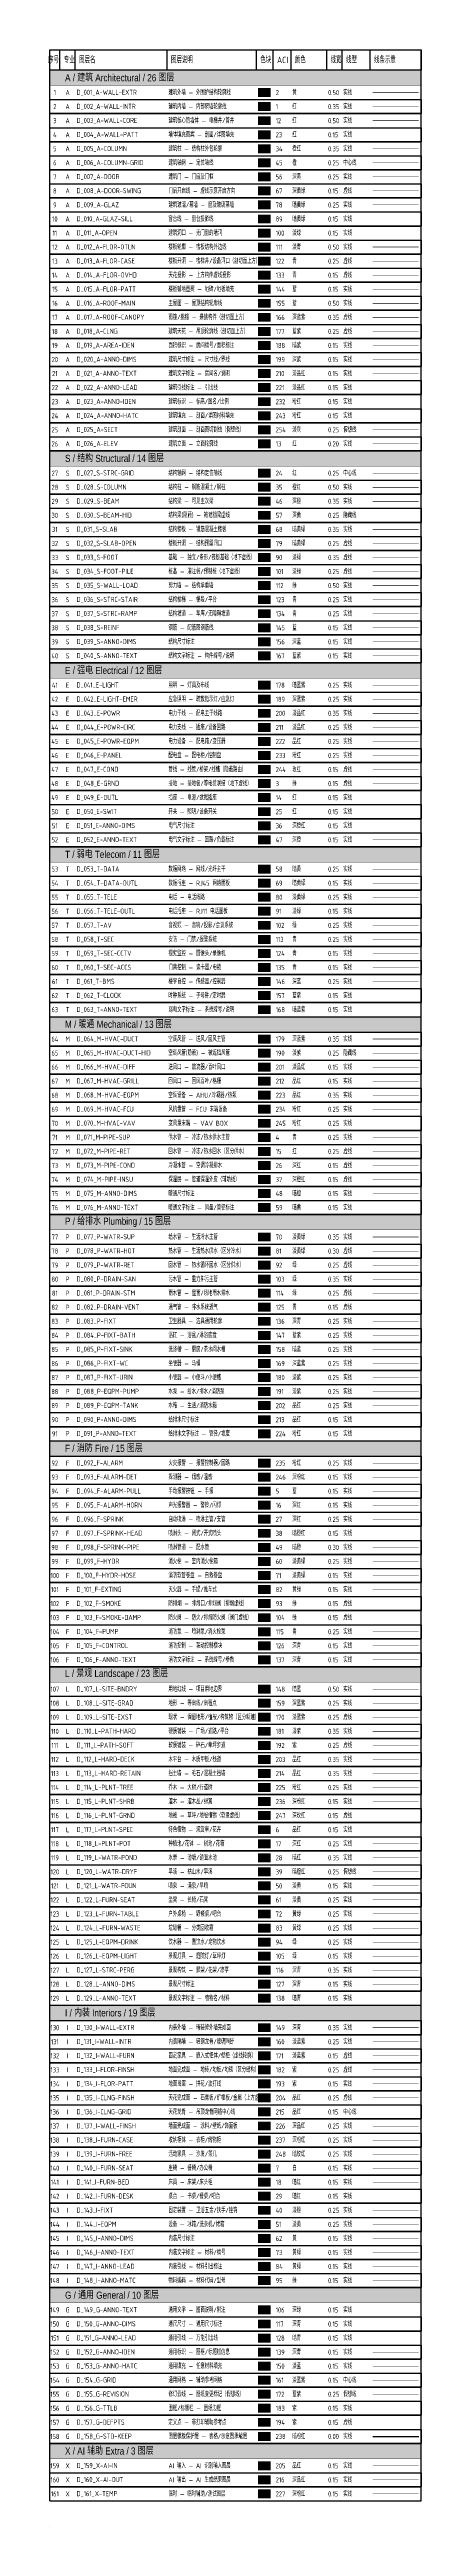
# Model space of a CAD drawing. Header units: metres. Extents: x 0 to 291, y -20 to 1919.
import ezdxf

# ---------------------------------------------------------------- set-up
doc = ezdxf.new("R2010")
doc.units = ezdxf.units.M
for name, pattern in [('Center', [3, -1, 1, -1]), ('Dashed', [1.5, -1.5]), ('Hidden', [1.2, -1.2]), ('Phantom', [5, -1, 1, -1, 1, -1])]:
    doc.linetypes.add(name, pattern=pattern)
for name, color, linetype, lineweight in [('D_001_A-WALL-EXTR', 2, 'Continuous', 50), ('D_002_A-WALL-INTR', 1, 'Continuous', 35), ('D_003_A-WALL-CORE', 12, 'Continuous', 50), ('D_004_A-WALL-PATT', 23, 'Continuous', 15), ('D_005_A-COLUMN', 34, 'Continuous', 35), ('D_006_A-COLUMN-GRID', 45, 'Center', 25), ('D_007_A-DOOR', 56, 'Continuous', 25), ('D_008_A-DOOR-SWING', 67, 'Dashed', 15), ('D_009_A-GLAZ', 78, 'Continuous', 25), ('D_010_A-GLAZ-SILL', 89, 'Continuous', 15), ('D_011_A-OPEN', 100, 'Continuous', 15), ('D_012_A-FLOR-OTLN', 111, 'Continuous', 50), ('D_013_A-FLOR-CASE', 122, 'Dashed', 25), ('D_014_A-FLOR-OVHD', 133, 'Dashed', 15), ('D_015_A-FLOR-PATT', 144, 'Continuous', 15), ('D_016_A-ROOF-MAIN', 155, 'Continuous', 50), ('D_017_A-ROOF-CANOPY', 166, 'Dashed', 35), ('D_018_A-CLNG', 177, 'Dashed', 25), ('D_019_A-AREA-IDEN', 188, 'Continuous', 15), ('D_020_A-ANNO-DIMS', 199, 'Continuous', 15), ('D_021_A-ANNO-TEXT', 210, 'Continuous', 15), ('D_022_A-ANNO-LEAD', 221, 'Continuous', 15), ('D_023_A-ANNO-IDEN', 232, 'Continuous', 15), ('D_024_A-ANNO-HATC', 243, 'Continuous', 15), ('D_025_A-SECT', 254, 'Phantom', 25), ('D_026_A-ELEV', 13, 'Continuous', 20), ('D_027_S-STRC-GRID', 24, 'Center', 25), ('D_028_S-COLUMN', 35, 'Continuous', 50), ('D_029_S-BEAM', 46, 'Continuous', 35), ('D_030_S-BEAM-HID', 57, 'Hidden', 25), ('D_031_S-SLAB', 68, 'Continuous', 35), ('D_032_S-SLAB-OPEN', 79, 'Dashed', 25), ('D_033_S-FOOT', 90, 'Dashed', 35), ('D_034_S-FOOT-PILE', 101, 'Dashed', 25), ('D_035_S-WALL-LOAD', 112, 'Continuous', 50), ('D_036_S-STRC-STAIR', 123, 'Continuous', 25), ('D_037_S-STRC-RAMP', 134, 'Continuous', 25), ('D_038_S-REINF', 145, 'Continuous', 15), ('D_039_S-ANNO-DIMS', 156, 'Continuous', 15), ('D_040_S-ANNO-TEXT', 167, 'Continuous', 15), ('D_041_E-LIGHT', 178, 'Continuous', 25), ('D_042_E-LIGHT-EMER', 189, 'Continuous', 25), ('D_043_E-POWR', 200, 'Continuous', 35), ('D_044_E-POWR-CIRC', 211, 'Continuous', 25), ('D_045_E-POWR-EQPM', 222, 'Continuous', 25), ('D_046_E-PANEL', 233, 'Continuous', 25), ('D_047_E-COND', 244, 'Dashed', 15), ('D_048_E-GRND', 3, 'Dashed', 15), ('D_049_E-OUTL', 14, 'Continuous', 15), ('D_050_E-SWIT', 25, 'Continuous', 15), ('D_051_E-ANNO-DIMS', 36, 'Continuous', 15), ('D_052_E-ANNO-TEXT', 47, 'Continuous', 15), ('D_053_T-DATA', 58, 'Continuous', 25), ('D_054_T-DATA-OUTL', 69, 'Continuous', 15), ('D_055_T-TELE', 80, 'Continuous', 25), ('D_056_T-TELE-OUTL', 91, 'Continuous', 15), ('D_057_T-AV', 102, 'Continuous', 25), ('D_058_T-SEC', 113, 'Continuous', 25), ('D_059_T-SEC-CCTV', 124, 'Continuous', 15), ('D_060_T-SEC-ACCS', 135, 'Continuous', 15), ('D_061_T-BMS', 146, 'Continuous', 25), ('D_062_T-CLOCK', 157, 'Continuous', 15), ('D_063_T-ANNO-TEXT', 168, 'Continuous', 15), ('D_064_M-HVAC-DUCT', 179, 'Continuous', 35), ('D_065_M-HVAC-DUCT-HID', 190, 'Hidden', 25), ('D_066_M-HVAC-DIFF', 201, 'Continuous', 15), ('D_067_M-HVAC-GRILL', 212, 'Continuous', 15), ('D_068_M-HVAC-EQPM', 223, 'Continuous', 35), ('D_069_M-HVAC-FCU', 234, 'Continuous', 25), ('D_070_M-HVAC-VAV', 245, 'Continuous', 25), ('D_071_M-PIPE-SUP', 4, 'Continuous', 25), ('D_072_M-PIPE-RET', 15, 'Dashed', 25), ('D_073_M-PIPE-COND', 26, 'Dashed', 15), ('D_074_M-PIPE-INSU', 37, 'Dashed', 15), ('D_075_M-ANNO-DIMS', 48, 'Continuous', 15), ('D_076_M-ANNO-TEXT', 59, 'Continuous', 15), ('D_077_P-WATR-SUP', 70, 'Continuous', 35), ('D_078_P-WATR-HOT', 81, 'Dashed', 30), ('D_079_P-WATR-RET', 92, 'Dashed', 25), ('D_080_P-DRAIN-SAN', 103, 'Continuous', 35), ('D_081_P-DRAIN-STM', 114, 'Dashed', 25), ('D_082_P-DRAIN-VENT', 125, 'Dashed', 15), ('D_083_P-FIXT', 136, 'Continuous', 25), ('D_084_P-FIXT-BATH', 147, 'Continuous', 25), ('D_085_P-FIXT-SINK', 158, 'Continuous', 25), ('D_086_P-FIXT-WC', 169, 'Continuous', 25), ('D_087_P-FIXT-URIN', 180, 'Continuous', 25), ('D_088_P-EQPM-PUMP', 191, 'Continuous', 25), ('D_089_P-EQPM-TANK', 202, 'Continuous', 25), ('D_090_P-ANNO-DIMS', 213, 'Continuous', 15), ('D_091_P-ANNO-TEXT', 224, 'Continuous', 15), ('D_092_F-ALARM', 235, 'Continuous', 25), ('D_093_F-ALARM-DET', 246, 'Continuous', 15), ('D_094_F-ALARM-PULL', 5, 'Continuous', 15), ('D_095_F-ALARM-HORN', 16, 'Continuous', 15), ('D_096_F-SPRINK', 27, 'Continuous', 25), ('D_097_F-SPRINK-HEAD', 38, 'Continuous', 15), ('D_098_F-SPRINK-PIPE', 49, 'Continuous', 30), ('D_099_F-HYDR', 60, 'Continuous', 25), ('D_100_F-HYDR-HOSE', 71, 'Continuous', 15), ('D_101_F-EXTING', 82, 'Continuous', 15), ('D_102_F-SMOKE', 93, 'Dashed', 15), ('D_103_F-SMOKE-DAMP', 104, 'Dashed', 15), ('D_104_F-PUMP', 115, 'Continuous', 25), ('D_105_F-CONTROL', 126, 'Continuous', 15), ('D_106_F-ANNO-TEXT', 137, 'Continuous', 15), ('D_107_L-SITE-BNDRY', 148, 'Continuous', 50), ('D_108_L-SITE-GRAD', 159, 'Continuous', 25), ('D_109_L-SITE-EXST', 170, 'Dashed', 25), ('D_110_L-PATH-HARD', 181, 'Continuous', 35), ('D_111_L-PATH-SOFT', 192, 'Dashed', 25), ('D_112_L-HARD-DECK', 203, 'Continuous', 35), ('D_113_L-HARD-RETAIN', 214, 'Continuous', 35), ('D_114_L-PLNT-TREE', 225, 'Continuous', 25), ('D_115_L-PLNT-SHRB', 236, 'Continuous', 15), ('D_116_L-PLNT-GRND', 247, 'Dashed', 15), ('D_117_L-PLNT-SPEC', 6, 'Continuous', 15), ('D_118_L-PLNT-POT', 17, 'Continuous', 25), ('D_119_L-WATR-POND', 28, 'Continuous', 35), ('D_120_L-WATR-DRYF', 39, 'Phantom', 25), ('D_121_L-WATR-FOUN', 50, 'Continuous', 15), ('D_122_L-FURN-SEAT', 61, 'Continuous', 25), ('D_123_L-FURN-TABLE', 72, 'Continuous', 25), ('D_124_L-FURN-WASTE', 83, 'Continuous', 25), ('D_125_L-EQPM-DRINK', 94, 'Continuous', 25), ('D_126_L-EQPM-LIGHT', 105, 'Continuous', 15), ('D_127_L-STRC-PERG', 116, 'Continuous', 35), ('D_128_L-ANNO-DIMS', 127, 'Continuous', 15), ('D_129_L-ANNO-TEXT', 138, 'Continuous', 15), ('D_130_I-WALL-EXTR', 149, 'Continuous', 35), ('D_131_I-WALL-INTR', 160, 'Continuous', 25), ('D_132_I-WALL-FURN', 171, 'Dashed', 15), ('D_133_I-FLOR-FINSH', 182, 'Dashed', 25), ('D_134_I-FLOR-PATT', 193, 'Continuous', 15), ('D_135_I-CLNG-FINSH', 204, 'Dashed', 25), ('D_136_I-CLNG-GRID', 215, 'Center', 15), ('D_137_I-WALL-FINSH', 226, 'Continuous', 25), ('D_138_I-FURN-CASE', 237, 'Continuous', 25), ('D_139_I-FURN-FREE', 248, 'Continuous', 25), ('D_140_I-FURN-SEAT', 7, 'Continuous', 15), ('D_141_I-FURN-BED', 18, 'Continuous', 15), ('D_142_I-FURN-DESK', 29, 'Continuous', 15), ('D_143_I-FIXT', 40, 'Continuous', 25), ('D_144_I-EQPM', 51, 'Continuous', 25), ('D_145_I-ANNO-DIMS', 62, 'Continuous', 15), ('D_146_I-ANNO-TEXT', 73, 'Continuous', 15), ('D_147_I-ANNO-LEAD', 84, 'Continuous', 15), ('D_148_I-ANNO-MATC', 95, 'Continuous', 15), ('D_149_G-ANNO-TEXT', 106, 'Continuous', 15), ('D_150_G-ANNO-DIMS', 117, 'Continuous', 15), ('D_151_G-ANNO-LEAD', 128, 'Continuous', 15), ('D_152_G-ANNO-IDEN', 139, 'Continuous', 15), ('D_153_G-ANNO-HATC', 150, 'Continuous', 15), ('D_154_G-GRID', 161, 'Center', 15), ('D_155_G-REVISION', 172, 'Phantom', 25), ('D_156_G-TTLB', 183, 'Continuous', 15), ('D_157_G-DEFPTS', 194, 'Dashed', 15)]:
    doc.layers.add(name, color=color, linetype=linetype, lineweight=lineweight)
doc.styles.add('DesignMate', font='hzs.shx', dxfattribs={"width": 0.85, "bigfont": 'gbcbig.shx'})
doc.styles.add('DM_GroupTitle', font='tgeng2.shx', dxfattribs={"width": 0.85, "bigfont": 'hzht.shx'})

# ---------------------------------------------------------------- blocks, each defined once
blk = doc.blocks.new('DesignMate_Table')
at = {"color": 250}
for points, const_width in [([(0, 0), (291, 0)], 0.35), ([(0, 0), (291, 0)], 0.25), ([(0, -16), (291, -16)], 0.25), ([(0, -28), (291, -28)], 0.25), ([(0, -326), (291, -326)], 0.25), ([(0, -492), (291, -492)], 0.25), ([(0, -636), (291, -636)], 0.25), ([(0, -769), (291, -769)], 0.25), ([(0, -924), (291, -924)], 0.25), ([(0, -1101), (291, -1101)], 0.25), ([(0, -1278), (291, -1278)], 0.25), ([(0, -1543), (291, -1543)], 0.25), ([(0, -1764), (291, -1764)], 0.25), ([(0, -1886), (291, -1886)], 0.25), ([(0, -1919), (291, -1919)], 0.35)]:
    blk.add_lwpolyline(points, dxfattribs=dict(at, const_width=const_width))
blk.add_lwpolyline([(0, 0), (291, 0), (291, -16), (0, -16)], close=True, dxfattribs=at)
for points in [[(0, -16), (0, 0)], [(0, -1919), (0, 0)], [(8, -16), (8, 0)], [(20, -16), (20, 0)], [(92, -16), (92, 0)], [(162, -16), (162, 0)], [(175, -16), (175, 0)], [(189, -16), (189, 0)], [(217, -16), (217, 0)], [(229, -16), (229, 0)], [(251, -16), (251, 0)], [(291, -16), (291, 0)], [(291, -1919), (291, 0)], [(0, -39), (291, -39)], [(0, -50), (291, -50)], [(0, -61), (291, -61)], [(0, -72), (291, -72)], [(0, -83), (291, -83)], [(0, -94), (291, -94)], [(0, -105), (291, -105)], [(0, -116), (291, -116)], [(0, -127), (291, -127)], [(0, -138), (291, -138)], [(0, -149), (291, -149)], [(0, -160), (291, -160)], [(0, -171), (291, -171)], [(0, -182), (291, -182)], [(0, -193), (291, -193)], [(0, -204), (291, -204)], [(0, -215), (291, -215)], [(0, -226), (291, -226)], [(0, -237), (291, -237)], [(0, -248), (291, -248)], [(0, -259), (291, -259)], [(0, -270), (291, -270)], [(0, -281), (291, -281)], [(0, -292), (291, -292)], [(0, -303), (291, -303)], [(0, -314), (291, -314)], [(0, -337), (291, -337)], [(0, -348), (291, -348)], [(0, -359), (291, -359)], [(0, -370), (291, -370)], [(0, -381), (291, -381)], [(0, -392), (291, -392)], [(0, -403), (291, -403)], [(0, -414), (291, -414)], [(0, -425), (291, -425)], [(0, -436), (291, -436)], [(0, -447), (291, -447)], [(0, -458), (291, -458)], [(0, -469), (291, -469)], [(0, -480), (291, -480)], [(0, -503), (291, -503)], [(0, -514), (291, -514)], [(0, -525), (291, -525)], [(0, -536), (291, -536)], [(0, -547), (291, -547)], [(0, -558), (291, -558)], [(0, -569), (291, -569)], [(0, -580), (291, -580)], [(0, -591), (291, -591)], [(0, -602), (291, -602)], [(0, -613), (291, -613)], [(0, -624), (291, -624)], [(0, -647), (291, -647)], [(0, -658), (291, -658)], [(0, -669), (291, -669)], [(0, -680), (291, -680)], [(0, -691), (291, -691)], [(0, -702), (291, -702)], [(0, -713), (291, -713)], [(0, -724), (291, -724)], [(0, -735), (291, -735)], [(0, -746), (291, -746)], [(0, -757), (291, -757)], [(0, -780), (291, -780)], [(0, -791), (291, -791)], [(0, -802), (291, -802)], [(0, -813), (291, -813)], [(0, -824), (291, -824)], [(0, -835), (291, -835)], [(0, -846), (291, -846)], [(0, -857), (291, -857)], [(0, -868), (291, -868)], [(0, -879), (291, -879)], [(0, -890), (291, -890)], [(0, -901), (291, -901)], [(0, -912), (291, -912)], [(0, -935), (291, -935)], [(0, -946), (291, -946)], [(0, -957), (291, -957)], [(0, -968), (291, -968)], [(0, -979), (291, -979)], [(0, -990), (291, -990)], [(0, -1001), (291, -1001)], [(0, -1012), (291, -1012)], [(0, -1023), (291, -1023)], [(0, -1034), (291, -1034)], [(0, -1045), (291, -1045)], [(0, -1056), (291, -1056)], [(0, -1067), (291, -1067)], [(0, -1078), (291, -1078)], [(0, -1089), (291, -1089)], [(0, -1112), (291, -1112)], [(0, -1123), (291, -1123)], [(0, -1134), (291, -1134)], [(0, -1145), (291, -1145)], [(0, -1156), (291, -1156)], [(0, -1167), (291, -1167)], [(0, -1178), (291, -1178)], [(0, -1189), (291, -1189)], [(0, -1200), (291, -1200)], [(0, -1211), (291, -1211)], [(0, -1222), (291, -1222)], [(0, -1233), (291, -1233)], [(0, -1244), (291, -1244)], [(0, -1255), (291, -1255)], [(0, -1266), (291, -1266)], [(0, -1289), (291, -1289)], [(0, -1300), (291, -1300)], [(0, -1311), (291, -1311)], [(0, -1322), (291, -1322)], [(0, -1333), (291, -1333)], [(0, -1344), (291, -1344)], [(0, -1355), (291, -1355)], [(0, -1366), (291, -1366)], [(0, -1377), (291, -1377)], [(0, -1388), (291, -1388)], [(0, -1399), (291, -1399)], [(0, -1410), (291, -1410)], [(0, -1421), (291, -1421)], [(0, -1432), (291, -1432)], [(0, -1443), (291, -1443)], [(0, -1454), (291, -1454)], [(0, -1465), (291, -1465)], [(0, -1476), (291, -1476)], [(0, -1487), (291, -1487)], [(0, -1498), (291, -1498)], [(0, -1509), (291, -1509)], [(0, -1520), (291, -1520)], [(0, -1531), (291, -1531)], [(0, -1554), (291, -1554)], [(0, -1565), (291, -1565)], [(0, -1576), (291, -1576)], [(0, -1587), (291, -1587)], [(0, -1598), (291, -1598)], [(0, -1609), (291, -1609)], [(0, -1620), (291, -1620)], [(0, -1631), (291, -1631)], [(0, -1642), (291, -1642)], [(0, -1653), (291, -1653)], [(0, -1664), (291, -1664)], [(0, -1675), (291, -1675)], [(0, -1686), (291, -1686)], [(0, -1697), (291, -1697)], [(0, -1708), (291, -1708)], [(0, -1719), (291, -1719)], [(0, -1730), (291, -1730)], [(0, -1741), (291, -1741)], [(0, -1752), (291, -1752)], [(0, -1775), (291, -1775)], [(0, -1786), (291, -1786)], [(0, -1797), (291, -1797)], [(0, -1808), (291, -1808)], [(0, -1819), (291, -1819)], [(0, -1830), (291, -1830)], [(0, -1841), (291, -1841)], [(0, -1852), (291, -1852)], [(0, -1863), (291, -1863)], [(0, -1874), (291, -1874)], [(0, -1897), (291, -1897)], [(0, -1908), (291, -1908)], [(0, -1919), (291, -1919)]]:
    blk.add_lwpolyline(points, dxfattribs=at)
at = {"color": 9}
for points in [[(0, -39), (291, -39), (291, -50), (0, -50)], [(0, -61), (291, -61), (291, -72), (0, -72)], [(0, -83), (291, -83), (291, -94), (0, -94)], [(0, -105), (291, -105), (291, -116), (0, -116)], [(0, -127), (291, -127), (291, -138), (0, -138)], [(0, -149), (291, -149), (291, -160), (0, -160)], [(0, -171), (291, -171), (291, -182), (0, -182)], [(0, -193), (291, -193), (291, -204), (0, -204)], [(0, -215), (291, -215), (291, -226), (0, -226)], [(0, -237), (291, -237), (291, -248), (0, -248)], [(0, -259), (291, -259), (291, -270), (0, -270)], [(0, -281), (291, -281), (291, -292), (0, -292)], [(0, -303), (291, -303), (291, -314), (0, -314)], [(0, -337), (291, -337), (291, -348), (0, -348)], [(0, -359), (291, -359), (291, -370), (0, -370)], [(0, -381), (291, -381), (291, -392), (0, -392)], [(0, -403), (291, -403), (291, -414), (0, -414)], [(0, -425), (291, -425), (291, -436), (0, -436)], [(0, -447), (291, -447), (291, -458), (0, -458)], [(0, -469), (291, -469), (291, -480), (0, -480)], [(0, -503), (291, -503), (291, -514), (0, -514)], [(0, -525), (291, -525), (291, -536), (0, -536)], [(0, -547), (291, -547), (291, -558), (0, -558)], [(0, -569), (291, -569), (291, -580), (0, -580)], [(0, -591), (291, -591), (291, -602), (0, -602)], [(0, -613), (291, -613), (291, -624), (0, -624)], [(0, -647), (291, -647), (291, -658), (0, -658)], [(0, -669), (291, -669), (291, -680), (0, -680)], [(0, -691), (291, -691), (291, -702), (0, -702)], [(0, -713), (291, -713), (291, -724), (0, -724)], [(0, -735), (291, -735), (291, -746), (0, -746)], [(0, -769), (291, -769), (291, -780), (0, -780)], [(0, -791), (291, -791), (291, -802), (0, -802)], [(0, -813), (291, -813), (291, -824), (0, -824)], [(0, -835), (291, -835), (291, -846), (0, -846)], [(0, -857), (291, -857), (291, -868), (0, -868)], [(0, -879), (291, -879), (291, -890), (0, -890)], [(0, -901), (291, -901), (291, -912), (0, -912)], [(0, -935), (291, -935), (291, -946), (0, -946)], [(0, -957), (291, -957), (291, -968), (0, -968)], [(0, -979), (291, -979), (291, -990), (0, -990)], [(0, -1001), (291, -1001), (291, -1012), (0, -1012)], [(0, -1023), (291, -1023), (291, -1034), (0, -1034)], [(0, -1045), (291, -1045), (291, -1056), (0, -1056)], [(0, -1067), (291, -1067), (291, -1078), (0, -1078)], [(0, -1101), (291, -1101), (291, -1112), (0, -1112)], [(0, -1123), (291, -1123), (291, -1134), (0, -1134)], [(0, -1145), (291, -1145), (291, -1156), (0, -1156)], [(0, -1167), (291, -1167), (291, -1178), (0, -1178)], [(0, -1189), (291, -1189), (291, -1200), (0, -1200)], [(0, -1211), (291, -1211), (291, -1222), (0, -1222)], [(0, -1233), (291, -1233), (291, -1244), (0, -1244)], [(0, -1255), (291, -1255), (291, -1266), (0, -1266)], [(0, -1289), (291, -1289), (291, -1300), (0, -1300)], [(0, -1311), (291, -1311), (291, -1322), (0, -1322)], [(0, -1333), (291, -1333), (291, -1344), (0, -1344)], [(0, -1355), (291, -1355), (291, -1366), (0, -1366)], [(0, -1377), (291, -1377), (291, -1388), (0, -1388)], [(0, -1399), (291, -1399), (291, -1410), (0, -1410)], [(0, -1421), (291, -1421), (291, -1432), (0, -1432)], [(0, -1443), (291, -1443), (291, -1454), (0, -1454)], [(0, -1465), (291, -1465), (291, -1476), (0, -1476)], [(0, -1487), (291, -1487), (291, -1498), (0, -1498)], [(0, -1509), (291, -1509), (291, -1520), (0, -1520)], [(0, -1543), (291, -1543), (291, -1554), (0, -1554)], [(0, -1565), (291, -1565), (291, -1576), (0, -1576)], [(0, -1587), (291, -1587), (291, -1598), (0, -1598)], [(0, -1609), (291, -1609), (291, -1620), (0, -1620)], [(0, -1631), (291, -1631), (291, -1642), (0, -1642)], [(0, -1653), (291, -1653), (291, -1664), (0, -1664)], [(0, -1675), (291, -1675), (291, -1686), (0, -1686)], [(0, -1697), (291, -1697), (291, -1708), (0, -1708)], [(0, -1719), (291, -1719), (291, -1730), (0, -1730)], [(0, -1741), (291, -1741), (291, -1752), (0, -1752)], [(0, -1775), (291, -1775), (291, -1786), (0, -1786)], [(0, -1797), (291, -1797), (291, -1808), (0, -1808)], [(0, -1819), (291, -1819), (291, -1830), (0, -1830)], [(0, -1841), (291, -1841), (291, -1852), (0, -1852)], [(0, -1863), (291, -1863), (291, -1874), (0, -1874)], [(0, -1897), (291, -1897), (291, -1908), (0, -1908)]]:
    blk.add_lwpolyline(points, close=True, dxfattribs=at)
at = {"color": 206}
for points in [[(0, -16), (291, -16), (0, -28), (291, -28)], [(0, -314), (291, -314), (0, -326), (291, -326)], [(0, -480), (291, -480), (0, -492), (291, -492)], [(0, -624), (291, -624), (0, -636), (291, -636)], [(0, -757), (291, -757), (0, -769), (291, -769)], [(0, -912), (291, -912), (0, -924), (291, -924)], [(0, -1089), (291, -1089), (0, -1101), (291, -1101)], [(0, -1266), (291, -1266), (0, -1278), (291, -1278)], [(0, -1531), (291, -1531), (0, -1543), (291, -1543)], [(0, -1752), (291, -1752), (0, -1764), (291, -1764)], [(0, -1874), (291, -1874), (0, -1886), (291, -1886)]]:
    blk.add_solid(points, dxfattribs=at)
at = {"color": 2}
blk.add_solid([(163, -30), (173, -30), (163, -37), (173, -37)], dxfattribs=at)
at = {"color": 1}
blk.add_solid([(163, -41), (173, -41), (163, -48), (173, -48)], dxfattribs=at)
at = {"color": 12}
blk.add_solid([(163, -52), (173, -52), (163, -59), (173, -59)], dxfattribs=at)
at = {"color": 23}
blk.add_solid([(163, -63), (173, -63), (163, -70), (173, -70)], dxfattribs=at)
at = {"color": 34}
blk.add_solid([(163, -74), (173, -74), (163, -81), (173, -81)], dxfattribs=at)
at = {"color": 45}
blk.add_solid([(163, -85), (173, -85), (163, -92), (173, -92)], dxfattribs=at)
at = {"color": 56}
blk.add_solid([(163, -96), (173, -96), (163, -103), (173, -103)], dxfattribs=at)
at = {"color": 67}
blk.add_solid([(163, -107), (173, -107), (163, -114), (173, -114)], dxfattribs=at)
at = {"color": 78}
blk.add_solid([(163, -118), (173, -118), (163, -125), (173, -125)], dxfattribs=at)
at = {"color": 89}
blk.add_solid([(163, -129), (173, -129), (163, -136), (173, -136)], dxfattribs=at)
at = {"color": 100}
blk.add_solid([(163, -140), (173, -140), (163, -147), (173, -147)], dxfattribs=at)
at = {"color": 111}
blk.add_solid([(163, -151), (173, -151), (163, -158), (173, -158)], dxfattribs=at)
at = {"color": 122}
blk.add_solid([(163, -162), (173, -162), (163, -169), (173, -169)], dxfattribs=at)
at = {"color": 133}
blk.add_solid([(163, -173), (173, -173), (163, -180), (173, -180)], dxfattribs=at)
at = {"color": 144}
blk.add_solid([(163, -184), (173, -184), (163, -191), (173, -191)], dxfattribs=at)
at = {"color": 155}
blk.add_solid([(163, -195), (173, -195), (163, -202), (173, -202)], dxfattribs=at)
at = {"color": 166}
blk.add_solid([(163, -206), (173, -206), (163, -213), (173, -213)], dxfattribs=at)
at = {"color": 177}
blk.add_solid([(163, -217), (173, -217), (163, -224), (173, -224)], dxfattribs=at)
at = {"color": 188}
blk.add_solid([(163, -228), (173, -228), (163, -235), (173, -235)], dxfattribs=at)
at = {"color": 199}
blk.add_solid([(163, -239), (173, -239), (163, -246), (173, -246)], dxfattribs=at)
at = {"color": 210}
blk.add_solid([(163, -250), (173, -250), (163, -257), (173, -257)], dxfattribs=at)
at = {"color": 221}
blk.add_solid([(163, -261), (173, -261), (163, -268), (173, -268)], dxfattribs=at)
at = {"color": 232}
blk.add_solid([(163, -272), (173, -272), (163, -279), (173, -279)], dxfattribs=at)
at = {"color": 243}
blk.add_solid([(163, -283), (173, -283), (163, -290), (173, -290)], dxfattribs=at)
at = {"color": 254}
blk.add_solid([(163, -294), (173, -294), (163, -301), (173, -301)], dxfattribs=at)
at = {"color": 13}
blk.add_solid([(163, -305), (173, -305), (163, -312), (173, -312)], dxfattribs=at)
at = {"color": 24}
blk.add_solid([(163, -328), (173, -328), (163, -335), (173, -335)], dxfattribs=at)
at = {"color": 35}
blk.add_solid([(163, -339), (173, -339), (163, -346), (173, -346)], dxfattribs=at)
at = {"color": 46}
blk.add_solid([(163, -350), (173, -350), (163, -357), (173, -357)], dxfattribs=at)
at = {"color": 57}
blk.add_solid([(163, -361), (173, -361), (163, -368), (173, -368)], dxfattribs=at)
at = {"color": 68}
blk.add_solid([(163, -372), (173, -372), (163, -379), (173, -379)], dxfattribs=at)
at = {"color": 79}
blk.add_solid([(163, -383), (173, -383), (163, -390), (173, -390)], dxfattribs=at)
at = {"color": 90}
blk.add_solid([(163, -394), (173, -394), (163, -401), (173, -401)], dxfattribs=at)
at = {"color": 101}
blk.add_solid([(163, -405), (173, -405), (163, -412), (173, -412)], dxfattribs=at)
at = {"color": 112}
blk.add_solid([(163, -416), (173, -416), (163, -423), (173, -423)], dxfattribs=at)
at = {"color": 123}
blk.add_solid([(163, -427), (173, -427), (163, -434), (173, -434)], dxfattribs=at)
at = {"color": 134}
blk.add_solid([(163, -438), (173, -438), (163, -445), (173, -445)], dxfattribs=at)
at = {"color": 145}
blk.add_solid([(163, -449), (173, -449), (163, -456), (173, -456)], dxfattribs=at)
at = {"color": 156}
blk.add_solid([(163, -460), (173, -460), (163, -467), (173, -467)], dxfattribs=at)
at = {"color": 167}
blk.add_solid([(163, -471), (173, -471), (163, -478), (173, -478)], dxfattribs=at)
at = {"color": 178}
blk.add_solid([(163, -494), (173, -494), (163, -501), (173, -501)], dxfattribs=at)
at = {"color": 189}
blk.add_solid([(163, -505), (173, -505), (163, -512), (173, -512)], dxfattribs=at)
at = {"color": 200}
blk.add_solid([(163, -516), (173, -516), (163, -523), (173, -523)], dxfattribs=at)
at = {"color": 211}
blk.add_solid([(163, -527), (173, -527), (163, -534), (173, -534)], dxfattribs=at)
at = {"color": 222}
blk.add_solid([(163, -538), (173, -538), (163, -545), (173, -545)], dxfattribs=at)
at = {"color": 233}
blk.add_solid([(163, -549), (173, -549), (163, -556), (173, -556)], dxfattribs=at)
at = {"color": 244}
blk.add_solid([(163, -560), (173, -560), (163, -567), (173, -567)], dxfattribs=at)
at = {"color": 3}
blk.add_solid([(163, -571), (173, -571), (163, -578), (173, -578)], dxfattribs=at)
at = {"color": 14}
blk.add_solid([(163, -582), (173, -582), (163, -589), (173, -589)], dxfattribs=at)
at = {"color": 25}
blk.add_solid([(163, -593), (173, -593), (163, -600), (173, -600)], dxfattribs=at)
at = {"color": 36}
blk.add_solid([(163, -604), (173, -604), (163, -611), (173, -611)], dxfattribs=at)
at = {"color": 47}
blk.add_solid([(163, -615), (173, -615), (163, -622), (173, -622)], dxfattribs=at)
at = {"color": 58}
blk.add_solid([(163, -638), (173, -638), (163, -645), (173, -645)], dxfattribs=at)
at = {"color": 69}
blk.add_solid([(163, -649), (173, -649), (163, -656), (173, -656)], dxfattribs=at)
at = {"color": 80}
blk.add_solid([(163, -660), (173, -660), (163, -667), (173, -667)], dxfattribs=at)
at = {"color": 91}
blk.add_solid([(163, -671), (173, -671), (163, -678), (173, -678)], dxfattribs=at)
at = {"color": 102}
blk.add_solid([(163, -682), (173, -682), (163, -689), (173, -689)], dxfattribs=at)
at = {"color": 113}
blk.add_solid([(163, -693), (173, -693), (163, -700), (173, -700)], dxfattribs=at)
at = {"color": 124}
blk.add_solid([(163, -704), (173, -704), (163, -711), (173, -711)], dxfattribs=at)
at = {"color": 135}
blk.add_solid([(163, -715), (173, -715), (163, -722), (173, -722)], dxfattribs=at)
at = {"color": 146}
blk.add_solid([(163, -726), (173, -726), (163, -733), (173, -733)], dxfattribs=at)
at = {"color": 157}
blk.add_solid([(163, -737), (173, -737), (163, -744), (173, -744)], dxfattribs=at)
at = {"color": 168}
blk.add_solid([(163, -748), (173, -748), (163, -755), (173, -755)], dxfattribs=at)
at = {"color": 179}
blk.add_solid([(163, -771), (173, -771), (163, -778), (173, -778)], dxfattribs=at)
at = {"color": 190}
blk.add_solid([(163, -782), (173, -782), (163, -789), (173, -789)], dxfattribs=at)
at = {"color": 201}
blk.add_solid([(163, -793), (173, -793), (163, -800), (173, -800)], dxfattribs=at)
at = {"color": 212}
blk.add_solid([(163, -804), (173, -804), (163, -811), (173, -811)], dxfattribs=at)
at = {"color": 223}
blk.add_solid([(163, -815), (173, -815), (163, -822), (173, -822)], dxfattribs=at)
at = {"color": 234}
blk.add_solid([(163, -826), (173, -826), (163, -833), (173, -833)], dxfattribs=at)
at = {"color": 245}
blk.add_solid([(163, -837), (173, -837), (163, -844), (173, -844)], dxfattribs=at)
at = {"color": 4}
blk.add_solid([(163, -848), (173, -848), (163, -855), (173, -855)], dxfattribs=at)
at = {"color": 15}
blk.add_solid([(163, -859), (173, -859), (163, -866), (173, -866)], dxfattribs=at)
at = {"color": 26}
blk.add_solid([(163, -870), (173, -870), (163, -877), (173, -877)], dxfattribs=at)
at = {"color": 37}
blk.add_solid([(163, -881), (173, -881), (163, -888), (173, -888)], dxfattribs=at)
at = {"color": 48}
blk.add_solid([(163, -892), (173, -892), (163, -899), (173, -899)], dxfattribs=at)
at = {"color": 59}
blk.add_solid([(163, -903), (173, -903), (163, -910), (173, -910)], dxfattribs=at)
at = {"color": 70}
blk.add_solid([(163, -926), (173, -926), (163, -933), (173, -933)], dxfattribs=at)
at = {"color": 81}
blk.add_solid([(163, -937), (173, -937), (163, -944), (173, -944)], dxfattribs=at)
at = {"color": 92}
blk.add_solid([(163, -948), (173, -948), (163, -955), (173, -955)], dxfattribs=at)
at = {"color": 103}
blk.add_solid([(163, -959), (173, -959), (163, -966), (173, -966)], dxfattribs=at)
at = {"color": 114}
blk.add_solid([(163, -970), (173, -970), (163, -977), (173, -977)], dxfattribs=at)
at = {"color": 125}
blk.add_solid([(163, -981), (173, -981), (163, -988), (173, -988)], dxfattribs=at)
at = {"color": 136}
blk.add_solid([(163, -992), (173, -992), (163, -999), (173, -999)], dxfattribs=at)
at = {"color": 147}
blk.add_solid([(163, -1003), (173, -1003), (163, -1010), (173, -1010)], dxfattribs=at)
at = {"color": 158}
blk.add_solid([(163, -1014), (173, -1014), (163, -1021), (173, -1021)], dxfattribs=at)
at = {"color": 169}
blk.add_solid([(163, -1025), (173, -1025), (163, -1032), (173, -1032)], dxfattribs=at)
at = {"color": 180}
blk.add_solid([(163, -1036), (173, -1036), (163, -1043), (173, -1043)], dxfattribs=at)
at = {"color": 191}
blk.add_solid([(163, -1047), (173, -1047), (163, -1054), (173, -1054)], dxfattribs=at)
at = {"color": 202}
blk.add_solid([(163, -1058), (173, -1058), (163, -1065), (173, -1065)], dxfattribs=at)
at = {"color": 213}
blk.add_solid([(163, -1069), (173, -1069), (163, -1076), (173, -1076)], dxfattribs=at)
at = {"color": 224}
blk.add_solid([(163, -1080), (173, -1080), (163, -1087), (173, -1087)], dxfattribs=at)
at = {"color": 235}
blk.add_solid([(163, -1103), (173, -1103), (163, -1110), (173, -1110)], dxfattribs=at)
at = {"color": 246}
blk.add_solid([(163, -1114), (173, -1114), (163, -1121), (173, -1121)], dxfattribs=at)
at = {"color": 5}
blk.add_solid([(163, -1125), (173, -1125), (163, -1132), (173, -1132)], dxfattribs=at)
at = {"color": 16}
blk.add_solid([(163, -1136), (173, -1136), (163, -1143), (173, -1143)], dxfattribs=at)
at = {"color": 27}
blk.add_solid([(163, -1147), (173, -1147), (163, -1154), (173, -1154)], dxfattribs=at)
at = {"color": 38}
blk.add_solid([(163, -1158), (173, -1158), (163, -1165), (173, -1165)], dxfattribs=at)
at = {"color": 49}
blk.add_solid([(163, -1169), (173, -1169), (163, -1176), (173, -1176)], dxfattribs=at)
at = {"color": 60}
blk.add_solid([(163, -1180), (173, -1180), (163, -1187), (173, -1187)], dxfattribs=at)
at = {"color": 71}
blk.add_solid([(163, -1191), (173, -1191), (163, -1198), (173, -1198)], dxfattribs=at)
at = {"color": 82}
blk.add_solid([(163, -1202), (173, -1202), (163, -1209), (173, -1209)], dxfattribs=at)
at = {"color": 93}
blk.add_solid([(163, -1213), (173, -1213), (163, -1220), (173, -1220)], dxfattribs=at)
at = {"color": 104}
blk.add_solid([(163, -1224), (173, -1224), (163, -1231), (173, -1231)], dxfattribs=at)
at = {"color": 115}
blk.add_solid([(163, -1235), (173, -1235), (163, -1242), (173, -1242)], dxfattribs=at)
at = {"color": 126}
blk.add_solid([(163, -1246), (173, -1246), (163, -1253), (173, -1253)], dxfattribs=at)
at = {"color": 137}
blk.add_solid([(163, -1257), (173, -1257), (163, -1264), (173, -1264)], dxfattribs=at)
at = {"color": 148}
blk.add_solid([(163, -1280), (173, -1280), (163, -1287), (173, -1287)], dxfattribs=at)
at = {"color": 159}
blk.add_solid([(163, -1291), (173, -1291), (163, -1298), (173, -1298)], dxfattribs=at)
at = {"color": 170}
blk.add_solid([(163, -1302), (173, -1302), (163, -1309), (173, -1309)], dxfattribs=at)
at = {"color": 181}
blk.add_solid([(163, -1313), (173, -1313), (163, -1320), (173, -1320)], dxfattribs=at)
at = {"color": 192}
blk.add_solid([(163, -1324), (173, -1324), (163, -1331), (173, -1331)], dxfattribs=at)
at = {"color": 203}
blk.add_solid([(163, -1335), (173, -1335), (163, -1342), (173, -1342)], dxfattribs=at)
at = {"color": 214}
blk.add_solid([(163, -1346), (173, -1346), (163, -1353), (173, -1353)], dxfattribs=at)
at = {"color": 225}
blk.add_solid([(163, -1357), (173, -1357), (163, -1364), (173, -1364)], dxfattribs=at)
at = {"color": 236}
blk.add_solid([(163, -1368), (173, -1368), (163, -1375), (173, -1375)], dxfattribs=at)
at = {"color": 247}
blk.add_solid([(163, -1379), (173, -1379), (163, -1386), (173, -1386)], dxfattribs=at)
at = {"color": 6}
blk.add_solid([(163, -1390), (173, -1390), (163, -1397), (173, -1397)], dxfattribs=at)
at = {"color": 17}
blk.add_solid([(163, -1401), (173, -1401), (163, -1408), (173, -1408)], dxfattribs=at)
at = {"color": 28}
blk.add_solid([(163, -1412), (173, -1412), (163, -1419), (173, -1419)], dxfattribs=at)
at = {"color": 39}
blk.add_solid([(163, -1423), (173, -1423), (163, -1430), (173, -1430)], dxfattribs=at)
at = {"color": 50}
blk.add_solid([(163, -1434), (173, -1434), (163, -1441), (173, -1441)], dxfattribs=at)
at = {"color": 61}
blk.add_solid([(163, -1445), (173, -1445), (163, -1452), (173, -1452)], dxfattribs=at)
at = {"color": 72}
blk.add_solid([(163, -1456), (173, -1456), (163, -1463), (173, -1463)], dxfattribs=at)
at = {"color": 83}
blk.add_solid([(163, -1467), (173, -1467), (163, -1474), (173, -1474)], dxfattribs=at)
at = {"color": 94}
blk.add_solid([(163, -1478), (173, -1478), (163, -1485), (173, -1485)], dxfattribs=at)
at = {"color": 105}
blk.add_solid([(163, -1489), (173, -1489), (163, -1496), (173, -1496)], dxfattribs=at)
at = {"color": 116}
blk.add_solid([(163, -1500), (173, -1500), (163, -1507), (173, -1507)], dxfattribs=at)
at = {"color": 127}
blk.add_solid([(163, -1511), (173, -1511), (163, -1518), (173, -1518)], dxfattribs=at)
at = {"color": 138}
blk.add_solid([(163, -1522), (173, -1522), (163, -1529), (173, -1529)], dxfattribs=at)
at = {"color": 149}
blk.add_solid([(163, -1545), (173, -1545), (163, -1552), (173, -1552)], dxfattribs=at)
at = {"color": 160}
blk.add_solid([(163, -1556), (173, -1556), (163, -1563), (173, -1563)], dxfattribs=at)
at = {"color": 171}
blk.add_solid([(163, -1567), (173, -1567), (163, -1574), (173, -1574)], dxfattribs=at)
at = {"color": 182}
blk.add_solid([(163, -1578), (173, -1578), (163, -1585), (173, -1585)], dxfattribs=at)
at = {"color": 193}
blk.add_solid([(163, -1589), (173, -1589), (163, -1596), (173, -1596)], dxfattribs=at)
at = {"color": 204}
blk.add_solid([(163, -1600), (173, -1600), (163, -1607), (173, -1607)], dxfattribs=at)
at = {"color": 215}
blk.add_solid([(163, -1611), (173, -1611), (163, -1618), (173, -1618)], dxfattribs=at)
at = {"color": 226}
blk.add_solid([(163, -1622), (173, -1622), (163, -1629), (173, -1629)], dxfattribs=at)
at = {"color": 237}
blk.add_solid([(163, -1633), (173, -1633), (163, -1640), (173, -1640)], dxfattribs=at)
at = {"color": 248}
blk.add_solid([(163, -1644), (173, -1644), (163, -1651), (173, -1651)], dxfattribs=at)
at = {"color": 7}
blk.add_solid([(163, -1655), (173, -1655), (163, -1662), (173, -1662)], dxfattribs=at)
at = {"color": 18}
blk.add_solid([(163, -1666), (173, -1666), (163, -1673), (173, -1673)], dxfattribs=at)
at = {"color": 29}
blk.add_solid([(163, -1677), (173, -1677), (163, -1684), (173, -1684)], dxfattribs=at)
at = {"color": 40}
blk.add_solid([(163, -1688), (173, -1688), (163, -1695), (173, -1695)], dxfattribs=at)
at = {"color": 51}
blk.add_solid([(163, -1699), (173, -1699), (163, -1706), (173, -1706)], dxfattribs=at)
at = {"color": 62}
blk.add_solid([(163, -1710), (173, -1710), (163, -1717), (173, -1717)], dxfattribs=at)
at = {"color": 73}
blk.add_solid([(163, -1721), (173, -1721), (163, -1728), (173, -1728)], dxfattribs=at)
at = {"color": 84}
blk.add_solid([(163, -1732), (173, -1732), (163, -1739), (173, -1739)], dxfattribs=at)
at = {"color": 95}
blk.add_solid([(163, -1743), (173, -1743), (163, -1750), (173, -1750)], dxfattribs=at)
at = {"color": 106}
blk.add_solid([(163, -1766), (173, -1766), (163, -1773), (173, -1773)], dxfattribs=at)
at = {"color": 117}
blk.add_solid([(163, -1777), (173, -1777), (163, -1784), (173, -1784)], dxfattribs=at)
at = {"color": 128}
blk.add_solid([(163, -1788), (173, -1788), (163, -1795), (173, -1795)], dxfattribs=at)
at = {"color": 139}
blk.add_solid([(163, -1799), (173, -1799), (163, -1806), (173, -1806)], dxfattribs=at)
at = {"color": 150}
blk.add_solid([(163, -1810), (173, -1810), (163, -1817), (173, -1817)], dxfattribs=at)
at = {"color": 161}
blk.add_solid([(163, -1821), (173, -1821), (163, -1828), (173, -1828)], dxfattribs=at)
at = {"color": 172}
blk.add_solid([(163, -1832), (173, -1832), (163, -1839), (173, -1839)], dxfattribs=at)
at = {"color": 183}
blk.add_solid([(163, -1843), (173, -1843), (163, -1850), (173, -1850)], dxfattribs=at)
at = {"color": 194}
blk.add_solid([(163, -1854), (173, -1854), (163, -1861), (173, -1861)], dxfattribs=at)
at = {"color": 238}
blk.add_solid([(163, -1865), (173, -1865), (163, -1872), (173, -1872)], dxfattribs=at)
at = {"color": 205}
blk.add_solid([(163, -1888), (173, -1888), (163, -1895), (173, -1895)], dxfattribs=at)
at = {"color": 216}
blk.add_solid([(163, -1899), (173, -1899), (163, -1906), (173, -1906)], dxfattribs=at)
at = {"color": 227}
blk.add_solid([(163, -1910), (173, -1910), (163, -1917), (173, -1917)], dxfattribs=at)
at = {"layer": 'D_001_A-WALL-EXTR', "color": 2, "linetype": 'Continuous', "const_width": 0.5}
blk.add_lwpolyline([(253, -33.5), (289, -33.5)], dxfattribs=at)
at = {"layer": 'D_002_A-WALL-INTR', "color": 1, "linetype": 'Continuous', "const_width": 0.35}
blk.add_lwpolyline([(253, -44.5), (289, -44.5)], dxfattribs=at)
at = {"layer": 'D_003_A-WALL-CORE', "color": 12, "linetype": 'Continuous', "const_width": 0.5}
blk.add_lwpolyline([(253, -55.5), (289, -55.5)], dxfattribs=at)
at = {"layer": 'D_004_A-WALL-PATT', "color": 23, "linetype": 'Continuous', "const_width": 0.15}
blk.add_lwpolyline([(253, -66.5), (289, -66.5)], dxfattribs=at)
at = {"layer": 'D_005_A-COLUMN', "color": 34, "linetype": 'Continuous', "const_width": 0.35}
blk.add_lwpolyline([(253, -77.5), (289, -77.5)], dxfattribs=at)
at = {"layer": 'D_006_A-COLUMN-GRID', "color": 45, "linetype": 'Center', "const_width": 0.25}
blk.add_lwpolyline([(253, -88.5), (289, -88.5)], dxfattribs=at)
at = {"layer": 'D_007_A-DOOR', "color": 56, "linetype": 'Continuous', "const_width": 0.25}
blk.add_lwpolyline([(253, -99.5), (289, -99.5)], dxfattribs=at)
at = {"layer": 'D_008_A-DOOR-SWING', "color": 67, "linetype": 'Dashed', "const_width": 0.15}
blk.add_lwpolyline([(253, -110.5), (289, -110.5)], dxfattribs=at)
at = {"layer": 'D_009_A-GLAZ', "color": 78, "linetype": 'Continuous', "const_width": 0.25}
blk.add_lwpolyline([(253, -121.5), (289, -121.5)], dxfattribs=at)
at = {"layer": 'D_010_A-GLAZ-SILL', "color": 89, "linetype": 'Continuous', "const_width": 0.15}
blk.add_lwpolyline([(253, -132.5), (289, -132.5)], dxfattribs=at)
at = {"layer": 'D_011_A-OPEN', "color": 100, "linetype": 'Continuous', "const_width": 0.15}
blk.add_lwpolyline([(253, -143.5), (289, -143.5)], dxfattribs=at)
at = {"layer": 'D_012_A-FLOR-OTLN', "color": 111, "linetype": 'Continuous', "const_width": 0.5}
blk.add_lwpolyline([(253, -154.5), (289, -154.5)], dxfattribs=at)
at = {"layer": 'D_013_A-FLOR-CASE', "color": 122, "linetype": 'Dashed', "const_width": 0.25}
blk.add_lwpolyline([(253, -165.5), (289, -165.5)], dxfattribs=at)
at = {"layer": 'D_014_A-FLOR-OVHD', "color": 133, "linetype": 'Dashed', "const_width": 0.15}
blk.add_lwpolyline([(253, -176.5), (289, -176.5)], dxfattribs=at)
at = {"layer": 'D_015_A-FLOR-PATT', "color": 144, "linetype": 'Continuous', "const_width": 0.15}
blk.add_lwpolyline([(253, -187.5), (289, -187.5)], dxfattribs=at)
at = {"layer": 'D_016_A-ROOF-MAIN', "color": 155, "linetype": 'Continuous', "const_width": 0.5}
blk.add_lwpolyline([(253, -198.5), (289, -198.5)], dxfattribs=at)
at = {"layer": 'D_017_A-ROOF-CANOPY', "color": 166, "linetype": 'Dashed', "const_width": 0.35}
blk.add_lwpolyline([(253, -209.5), (289, -209.5)], dxfattribs=at)
at = {"layer": 'D_018_A-CLNG', "color": 177, "linetype": 'Dashed', "const_width": 0.25}
blk.add_lwpolyline([(253, -220.5), (289, -220.5)], dxfattribs=at)
at = {"layer": 'D_019_A-AREA-IDEN', "color": 188, "linetype": 'Continuous', "const_width": 0.15}
blk.add_lwpolyline([(253, -231.5), (289, -231.5)], dxfattribs=at)
at = {"layer": 'D_020_A-ANNO-DIMS', "color": 199, "linetype": 'Continuous', "const_width": 0.15}
blk.add_lwpolyline([(253, -242.5), (289, -242.5)], dxfattribs=at)
at = {"layer": 'D_021_A-ANNO-TEXT', "color": 210, "linetype": 'Continuous', "const_width": 0.15}
blk.add_lwpolyline([(253, -253.5), (289, -253.5)], dxfattribs=at)
at = {"layer": 'D_022_A-ANNO-LEAD', "color": 221, "linetype": 'Continuous', "const_width": 0.15}
blk.add_lwpolyline([(253, -264.5), (289, -264.5)], dxfattribs=at)
at = {"layer": 'D_023_A-ANNO-IDEN', "color": 232, "linetype": 'Continuous', "const_width": 0.15}
blk.add_lwpolyline([(253, -275.5), (289, -275.5)], dxfattribs=at)
at = {"layer": 'D_024_A-ANNO-HATC', "color": 243, "linetype": 'Continuous', "const_width": 0.15}
blk.add_lwpolyline([(253, -286.5), (289, -286.5)], dxfattribs=at)
at = {"layer": 'D_025_A-SECT', "color": 254, "linetype": 'Phantom', "const_width": 0.25}
blk.add_lwpolyline([(253, -297.5), (289, -297.5)], dxfattribs=at)
at = {"layer": 'D_026_A-ELEV', "color": 13, "linetype": 'Continuous', "const_width": 0.2}
blk.add_lwpolyline([(253, -308.5), (289, -308.5)], dxfattribs=at)
at = {"layer": 'D_027_S-STRC-GRID', "color": 24, "linetype": 'Center', "const_width": 0.25}
blk.add_lwpolyline([(253, -331.5), (289, -331.5)], dxfattribs=at)
at = {"layer": 'D_028_S-COLUMN', "color": 35, "linetype": 'Continuous', "const_width": 0.5}
blk.add_lwpolyline([(253, -342.5), (289, -342.5)], dxfattribs=at)
at = {"layer": 'D_029_S-BEAM', "color": 46, "linetype": 'Continuous', "const_width": 0.35}
blk.add_lwpolyline([(253, -353.5), (289, -353.5)], dxfattribs=at)
at = {"layer": 'D_030_S-BEAM-HID', "color": 57, "linetype": 'Hidden', "const_width": 0.25}
blk.add_lwpolyline([(253, -364.5), (289, -364.5)], dxfattribs=at)
at = {"layer": 'D_031_S-SLAB', "color": 68, "linetype": 'Continuous', "const_width": 0.35}
blk.add_lwpolyline([(253, -375.5), (289, -375.5)], dxfattribs=at)
at = {"layer": 'D_032_S-SLAB-OPEN', "color": 79, "linetype": 'Dashed', "const_width": 0.25}
blk.add_lwpolyline([(253, -386.5), (289, -386.5)], dxfattribs=at)
at = {"layer": 'D_033_S-FOOT', "color": 90, "linetype": 'Dashed', "const_width": 0.35}
blk.add_lwpolyline([(253, -397.5), (289, -397.5)], dxfattribs=at)
at = {"layer": 'D_034_S-FOOT-PILE', "color": 101, "linetype": 'Dashed', "const_width": 0.25}
blk.add_lwpolyline([(253, -408.5), (289, -408.5)], dxfattribs=at)
at = {"layer": 'D_035_S-WALL-LOAD', "color": 112, "linetype": 'Continuous', "const_width": 0.5}
blk.add_lwpolyline([(253, -419.5), (289, -419.5)], dxfattribs=at)
at = {"layer": 'D_036_S-STRC-STAIR', "color": 123, "linetype": 'Continuous', "const_width": 0.25}
blk.add_lwpolyline([(253, -430.5), (289, -430.5)], dxfattribs=at)
at = {"layer": 'D_037_S-STRC-RAMP', "color": 134, "linetype": 'Continuous', "const_width": 0.25}
blk.add_lwpolyline([(253, -441.5), (289, -441.5)], dxfattribs=at)
at = {"layer": 'D_038_S-REINF', "color": 145, "linetype": 'Continuous', "const_width": 0.15}
blk.add_lwpolyline([(253, -452.5), (289, -452.5)], dxfattribs=at)
at = {"layer": 'D_039_S-ANNO-DIMS', "color": 156, "linetype": 'Continuous', "const_width": 0.15}
blk.add_lwpolyline([(253, -463.5), (289, -463.5)], dxfattribs=at)
at = {"layer": 'D_040_S-ANNO-TEXT', "color": 167, "linetype": 'Continuous', "const_width": 0.15}
blk.add_lwpolyline([(253, -474.5), (289, -474.5)], dxfattribs=at)
at = {"layer": 'D_041_E-LIGHT', "color": 178, "linetype": 'Continuous', "const_width": 0.25}
blk.add_lwpolyline([(253, -497.5), (289, -497.5)], dxfattribs=at)
at = {"layer": 'D_042_E-LIGHT-EMER', "color": 189, "linetype": 'Continuous', "const_width": 0.25}
blk.add_lwpolyline([(253, -508.5), (289, -508.5)], dxfattribs=at)
at = {"layer": 'D_043_E-POWR', "color": 200, "linetype": 'Continuous', "const_width": 0.35}
blk.add_lwpolyline([(253, -519.5), (289, -519.5)], dxfattribs=at)
at = {"layer": 'D_044_E-POWR-CIRC', "color": 211, "linetype": 'Continuous', "const_width": 0.25}
blk.add_lwpolyline([(253, -530.5), (289, -530.5)], dxfattribs=at)
at = {"layer": 'D_045_E-POWR-EQPM', "color": 222, "linetype": 'Continuous', "const_width": 0.25}
blk.add_lwpolyline([(253, -541.5), (289, -541.5)], dxfattribs=at)
at = {"layer": 'D_046_E-PANEL', "color": 233, "linetype": 'Continuous', "const_width": 0.25}
blk.add_lwpolyline([(253, -552.5), (289, -552.5)], dxfattribs=at)
at = {"layer": 'D_047_E-COND', "color": 244, "linetype": 'Dashed', "const_width": 0.15}
blk.add_lwpolyline([(253, -563.5), (289, -563.5)], dxfattribs=at)
at = {"layer": 'D_048_E-GRND', "color": 3, "linetype": 'Dashed', "const_width": 0.15}
blk.add_lwpolyline([(253, -574.5), (289, -574.5)], dxfattribs=at)
at = {"layer": 'D_049_E-OUTL', "color": 14, "linetype": 'Continuous', "const_width": 0.15}
blk.add_lwpolyline([(253, -585.5), (289, -585.5)], dxfattribs=at)
at = {"layer": 'D_050_E-SWIT', "color": 25, "linetype": 'Continuous', "const_width": 0.15}
blk.add_lwpolyline([(253, -596.5), (289, -596.5)], dxfattribs=at)
at = {"layer": 'D_051_E-ANNO-DIMS', "color": 36, "linetype": 'Continuous', "const_width": 0.15}
blk.add_lwpolyline([(253, -607.5), (289, -607.5)], dxfattribs=at)
at = {"layer": 'D_052_E-ANNO-TEXT', "color": 47, "linetype": 'Continuous', "const_width": 0.15}
blk.add_lwpolyline([(253, -618.5), (289, -618.5)], dxfattribs=at)
at = {"layer": 'D_053_T-DATA', "color": 58, "linetype": 'Continuous', "const_width": 0.25}
blk.add_lwpolyline([(253, -641.5), (289, -641.5)], dxfattribs=at)
at = {"layer": 'D_054_T-DATA-OUTL', "color": 69, "linetype": 'Continuous', "const_width": 0.15}
blk.add_lwpolyline([(253, -652.5), (289, -652.5)], dxfattribs=at)
at = {"layer": 'D_055_T-TELE', "color": 80, "linetype": 'Continuous', "const_width": 0.25}
blk.add_lwpolyline([(253, -663.5), (289, -663.5)], dxfattribs=at)
at = {"layer": 'D_056_T-TELE-OUTL', "color": 91, "linetype": 'Continuous', "const_width": 0.15}
blk.add_lwpolyline([(253, -674.5), (289, -674.5)], dxfattribs=at)
at = {"layer": 'D_057_T-AV', "color": 102, "linetype": 'Continuous', "const_width": 0.25}
blk.add_lwpolyline([(253, -685.5), (289, -685.5)], dxfattribs=at)
at = {"layer": 'D_058_T-SEC', "color": 113, "linetype": 'Continuous', "const_width": 0.25}
blk.add_lwpolyline([(253, -696.5), (289, -696.5)], dxfattribs=at)
at = {"layer": 'D_059_T-SEC-CCTV', "color": 124, "linetype": 'Continuous', "const_width": 0.15}
blk.add_lwpolyline([(253, -707.5), (289, -707.5)], dxfattribs=at)
at = {"layer": 'D_060_T-SEC-ACCS', "color": 135, "linetype": 'Continuous', "const_width": 0.15}
blk.add_lwpolyline([(253, -718.5), (289, -718.5)], dxfattribs=at)
at = {"layer": 'D_061_T-BMS', "color": 146, "linetype": 'Continuous', "const_width": 0.25}
blk.add_lwpolyline([(253, -729.5), (289, -729.5)], dxfattribs=at)
at = {"layer": 'D_062_T-CLOCK', "color": 157, "linetype": 'Continuous', "const_width": 0.15}
blk.add_lwpolyline([(253, -740.5), (289, -740.5)], dxfattribs=at)
at = {"layer": 'D_063_T-ANNO-TEXT', "color": 168, "linetype": 'Continuous', "const_width": 0.15}
blk.add_lwpolyline([(253, -751.5), (289, -751.5)], dxfattribs=at)
at = {"layer": 'D_064_M-HVAC-DUCT', "color": 179, "linetype": 'Continuous', "const_width": 0.35}
blk.add_lwpolyline([(253, -774.5), (289, -774.5)], dxfattribs=at)
at = {"layer": 'D_065_M-HVAC-DUCT-HID', "color": 190, "linetype": 'Hidden', "const_width": 0.25}
blk.add_lwpolyline([(253, -785.5), (289, -785.5)], dxfattribs=at)
at = {"layer": 'D_066_M-HVAC-DIFF', "color": 201, "linetype": 'Continuous', "const_width": 0.15}
blk.add_lwpolyline([(253, -796.5), (289, -796.5)], dxfattribs=at)
at = {"layer": 'D_067_M-HVAC-GRILL', "color": 212, "linetype": 'Continuous', "const_width": 0.15}
blk.add_lwpolyline([(253, -807.5), (289, -807.5)], dxfattribs=at)
at = {"layer": 'D_068_M-HVAC-EQPM', "color": 223, "linetype": 'Continuous', "const_width": 0.35}
blk.add_lwpolyline([(253, -818.5), (289, -818.5)], dxfattribs=at)
at = {"layer": 'D_069_M-HVAC-FCU', "color": 234, "linetype": 'Continuous', "const_width": 0.25}
blk.add_lwpolyline([(253, -829.5), (289, -829.5)], dxfattribs=at)
at = {"layer": 'D_070_M-HVAC-VAV', "color": 245, "linetype": 'Continuous', "const_width": 0.25}
blk.add_lwpolyline([(253, -840.5), (289, -840.5)], dxfattribs=at)
at = {"layer": 'D_071_M-PIPE-SUP', "color": 4, "linetype": 'Continuous', "const_width": 0.25}
blk.add_lwpolyline([(253, -851.5), (289, -851.5)], dxfattribs=at)
at = {"layer": 'D_072_M-PIPE-RET', "color": 15, "linetype": 'Dashed', "const_width": 0.25}
blk.add_lwpolyline([(253, -862.5), (289, -862.5)], dxfattribs=at)
at = {"layer": 'D_073_M-PIPE-COND', "color": 26, "linetype": 'Dashed', "const_width": 0.15}
blk.add_lwpolyline([(253, -873.5), (289, -873.5)], dxfattribs=at)
at = {"layer": 'D_074_M-PIPE-INSU', "color": 37, "linetype": 'Dashed', "const_width": 0.15}
blk.add_lwpolyline([(253, -884.5), (289, -884.5)], dxfattribs=at)
at = {"layer": 'D_075_M-ANNO-DIMS', "color": 48, "linetype": 'Continuous', "const_width": 0.15}
blk.add_lwpolyline([(253, -895.5), (289, -895.5)], dxfattribs=at)
at = {"layer": 'D_076_M-ANNO-TEXT', "color": 59, "linetype": 'Continuous', "const_width": 0.15}
blk.add_lwpolyline([(253, -906.5), (289, -906.5)], dxfattribs=at)
at = {"layer": 'D_077_P-WATR-SUP', "color": 70, "linetype": 'Continuous', "const_width": 0.35}
blk.add_lwpolyline([(253, -929.5), (289, -929.5)], dxfattribs=at)
at = {"layer": 'D_078_P-WATR-HOT', "color": 81, "linetype": 'Dashed', "const_width": 0.3}
blk.add_lwpolyline([(253, -940.5), (289, -940.5)], dxfattribs=at)
at = {"layer": 'D_079_P-WATR-RET', "color": 92, "linetype": 'Dashed', "const_width": 0.25}
blk.add_lwpolyline([(253, -951.5), (289, -951.5)], dxfattribs=at)
at = {"layer": 'D_080_P-DRAIN-SAN', "color": 103, "linetype": 'Continuous', "const_width": 0.35}
blk.add_lwpolyline([(253, -962.5), (289, -962.5)], dxfattribs=at)
at = {"layer": 'D_081_P-DRAIN-STM', "color": 114, "linetype": 'Dashed', "const_width": 0.25}
blk.add_lwpolyline([(253, -973.5), (289, -973.5)], dxfattribs=at)
at = {"layer": 'D_082_P-DRAIN-VENT', "color": 125, "linetype": 'Dashed', "const_width": 0.15}
blk.add_lwpolyline([(253, -984.5), (289, -984.5)], dxfattribs=at)
at = {"layer": 'D_083_P-FIXT', "color": 136, "linetype": 'Continuous', "const_width": 0.25}
blk.add_lwpolyline([(253, -995.5), (289, -995.5)], dxfattribs=at)
at = {"layer": 'D_084_P-FIXT-BATH', "color": 147, "linetype": 'Continuous', "const_width": 0.25}
blk.add_lwpolyline([(253, -1006.5), (289, -1006.5)], dxfattribs=at)
at = {"layer": 'D_085_P-FIXT-SINK', "color": 158, "linetype": 'Continuous', "const_width": 0.25}
blk.add_lwpolyline([(253, -1017.5), (289, -1017.5)], dxfattribs=at)
at = {"layer": 'D_086_P-FIXT-WC', "color": 169, "linetype": 'Continuous', "const_width": 0.25}
blk.add_lwpolyline([(253, -1028.5), (289, -1028.5)], dxfattribs=at)
at = {"layer": 'D_087_P-FIXT-URIN', "color": 180, "linetype": 'Continuous', "const_width": 0.25}
blk.add_lwpolyline([(253, -1039.5), (289, -1039.5)], dxfattribs=at)
at = {"layer": 'D_088_P-EQPM-PUMP', "color": 191, "linetype": 'Continuous', "const_width": 0.25}
blk.add_lwpolyline([(253, -1050.5), (289, -1050.5)], dxfattribs=at)
at = {"layer": 'D_089_P-EQPM-TANK', "color": 202, "linetype": 'Continuous', "const_width": 0.25}
blk.add_lwpolyline([(253, -1061.5), (289, -1061.5)], dxfattribs=at)
at = {"layer": 'D_090_P-ANNO-DIMS', "color": 213, "linetype": 'Continuous', "const_width": 0.15}
blk.add_lwpolyline([(253, -1072.5), (289, -1072.5)], dxfattribs=at)
at = {"layer": 'D_091_P-ANNO-TEXT', "color": 224, "linetype": 'Continuous', "const_width": 0.15}
blk.add_lwpolyline([(253, -1083.5), (289, -1083.5)], dxfattribs=at)
at = {"layer": 'D_092_F-ALARM', "color": 235, "linetype": 'Continuous', "const_width": 0.25}
blk.add_lwpolyline([(253, -1106.5), (289, -1106.5)], dxfattribs=at)
at = {"layer": 'D_093_F-ALARM-DET', "color": 246, "linetype": 'Continuous', "const_width": 0.15}
blk.add_lwpolyline([(253, -1117.5), (289, -1117.5)], dxfattribs=at)
at = {"layer": 'D_094_F-ALARM-PULL', "color": 5, "linetype": 'Continuous', "const_width": 0.15}
blk.add_lwpolyline([(253, -1128.5), (289, -1128.5)], dxfattribs=at)
at = {"layer": 'D_095_F-ALARM-HORN', "color": 16, "linetype": 'Continuous', "const_width": 0.15}
blk.add_lwpolyline([(253, -1139.5), (289, -1139.5)], dxfattribs=at)
at = {"layer": 'D_096_F-SPRINK', "color": 27, "linetype": 'Continuous', "const_width": 0.25}
blk.add_lwpolyline([(253, -1150.5), (289, -1150.5)], dxfattribs=at)
at = {"layer": 'D_097_F-SPRINK-HEAD', "color": 38, "linetype": 'Continuous', "const_width": 0.15}
blk.add_lwpolyline([(253, -1161.5), (289, -1161.5)], dxfattribs=at)
at = {"layer": 'D_098_F-SPRINK-PIPE', "color": 49, "linetype": 'Continuous', "const_width": 0.3}
blk.add_lwpolyline([(253, -1172.5), (289, -1172.5)], dxfattribs=at)
at = {"layer": 'D_099_F-HYDR', "color": 60, "linetype": 'Continuous', "const_width": 0.25}
blk.add_lwpolyline([(253, -1183.5), (289, -1183.5)], dxfattribs=at)
at = {"layer": 'D_100_F-HYDR-HOSE', "color": 71, "linetype": 'Continuous', "const_width": 0.15}
blk.add_lwpolyline([(253, -1194.5), (289, -1194.5)], dxfattribs=at)
at = {"layer": 'D_101_F-EXTING', "color": 82, "linetype": 'Continuous', "const_width": 0.15}
blk.add_lwpolyline([(253, -1205.5), (289, -1205.5)], dxfattribs=at)
at = {"layer": 'D_102_F-SMOKE', "color": 93, "linetype": 'Dashed', "const_width": 0.15}
blk.add_lwpolyline([(253, -1216.5), (289, -1216.5)], dxfattribs=at)
at = {"layer": 'D_103_F-SMOKE-DAMP', "color": 104, "linetype": 'Dashed', "const_width": 0.15}
blk.add_lwpolyline([(253, -1227.5), (289, -1227.5)], dxfattribs=at)
at = {"layer": 'D_104_F-PUMP', "color": 115, "linetype": 'Continuous', "const_width": 0.25}
blk.add_lwpolyline([(253, -1238.5), (289, -1238.5)], dxfattribs=at)
at = {"layer": 'D_105_F-CONTROL', "color": 126, "linetype": 'Continuous', "const_width": 0.15}
blk.add_lwpolyline([(253, -1249.5), (289, -1249.5)], dxfattribs=at)
at = {"layer": 'D_106_F-ANNO-TEXT', "color": 137, "linetype": 'Continuous', "const_width": 0.15}
blk.add_lwpolyline([(253, -1260.5), (289, -1260.5)], dxfattribs=at)
at = {"layer": 'D_107_L-SITE-BNDRY', "color": 148, "linetype": 'Continuous', "const_width": 0.5}
blk.add_lwpolyline([(253, -1283.5), (289, -1283.5)], dxfattribs=at)
at = {"layer": 'D_108_L-SITE-GRAD', "color": 159, "linetype": 'Continuous', "const_width": 0.25}
blk.add_lwpolyline([(253, -1294.5), (289, -1294.5)], dxfattribs=at)
at = {"layer": 'D_109_L-SITE-EXST', "color": 170, "linetype": 'Dashed', "const_width": 0.25}
blk.add_lwpolyline([(253, -1305.5), (289, -1305.5)], dxfattribs=at)
at = {"layer": 'D_110_L-PATH-HARD', "color": 181, "linetype": 'Continuous', "const_width": 0.35}
blk.add_lwpolyline([(253, -1316.5), (289, -1316.5)], dxfattribs=at)
at = {"layer": 'D_111_L-PATH-SOFT', "color": 192, "linetype": 'Dashed', "const_width": 0.25}
blk.add_lwpolyline([(253, -1327.5), (289, -1327.5)], dxfattribs=at)
at = {"layer": 'D_112_L-HARD-DECK', "color": 203, "linetype": 'Continuous', "const_width": 0.35}
blk.add_lwpolyline([(253, -1338.5), (289, -1338.5)], dxfattribs=at)
at = {"layer": 'D_113_L-HARD-RETAIN', "color": 214, "linetype": 'Continuous', "const_width": 0.35}
blk.add_lwpolyline([(253, -1349.5), (289, -1349.5)], dxfattribs=at)
at = {"layer": 'D_114_L-PLNT-TREE', "color": 225, "linetype": 'Continuous', "const_width": 0.25}
blk.add_lwpolyline([(253, -1360.5), (289, -1360.5)], dxfattribs=at)
at = {"layer": 'D_115_L-PLNT-SHRB', "color": 236, "linetype": 'Continuous', "const_width": 0.15}
blk.add_lwpolyline([(253, -1371.5), (289, -1371.5)], dxfattribs=at)
at = {"layer": 'D_116_L-PLNT-GRND', "color": 247, "linetype": 'Dashed', "const_width": 0.15}
blk.add_lwpolyline([(253, -1382.5), (289, -1382.5)], dxfattribs=at)
at = {"layer": 'D_117_L-PLNT-SPEC', "color": 6, "linetype": 'Continuous', "const_width": 0.15}
blk.add_lwpolyline([(253, -1393.5), (289, -1393.5)], dxfattribs=at)
at = {"layer": 'D_118_L-PLNT-POT', "color": 17, "linetype": 'Continuous', "const_width": 0.25}
blk.add_lwpolyline([(253, -1404.5), (289, -1404.5)], dxfattribs=at)
at = {"layer": 'D_119_L-WATR-POND', "color": 28, "linetype": 'Continuous', "const_width": 0.35}
blk.add_lwpolyline([(253, -1415.5), (289, -1415.5)], dxfattribs=at)
at = {"layer": 'D_120_L-WATR-DRYF', "color": 39, "linetype": 'Phantom', "const_width": 0.25}
blk.add_lwpolyline([(253, -1426.5), (289, -1426.5)], dxfattribs=at)
at = {"layer": 'D_121_L-WATR-FOUN', "color": 50, "linetype": 'Continuous', "const_width": 0.15}
blk.add_lwpolyline([(253, -1437.5), (289, -1437.5)], dxfattribs=at)
at = {"layer": 'D_122_L-FURN-SEAT', "color": 61, "linetype": 'Continuous', "const_width": 0.25}
blk.add_lwpolyline([(253, -1448.5), (289, -1448.5)], dxfattribs=at)
at = {"layer": 'D_123_L-FURN-TABLE', "color": 72, "linetype": 'Continuous', "const_width": 0.25}
blk.add_lwpolyline([(253, -1459.5), (289, -1459.5)], dxfattribs=at)
at = {"layer": 'D_124_L-FURN-WASTE', "color": 83, "linetype": 'Continuous', "const_width": 0.25}
blk.add_lwpolyline([(253, -1470.5), (289, -1470.5)], dxfattribs=at)
at = {"layer": 'D_125_L-EQPM-DRINK', "color": 94, "linetype": 'Continuous', "const_width": 0.25}
blk.add_lwpolyline([(253, -1481.5), (289, -1481.5)], dxfattribs=at)
at = {"layer": 'D_126_L-EQPM-LIGHT', "color": 105, "linetype": 'Continuous', "const_width": 0.15}
blk.add_lwpolyline([(253, -1492.5), (289, -1492.5)], dxfattribs=at)
at = {"layer": 'D_127_L-STRC-PERG', "color": 116, "linetype": 'Continuous', "const_width": 0.35}
blk.add_lwpolyline([(253, -1503.5), (289, -1503.5)], dxfattribs=at)
at = {"layer": 'D_128_L-ANNO-DIMS', "color": 127, "linetype": 'Continuous', "const_width": 0.15}
blk.add_lwpolyline([(253, -1514.5), (289, -1514.5)], dxfattribs=at)
at = {"layer": 'D_129_L-ANNO-TEXT', "color": 138, "linetype": 'Continuous', "const_width": 0.15}
blk.add_lwpolyline([(253, -1525.5), (289, -1525.5)], dxfattribs=at)
at = {"layer": 'D_130_I-WALL-EXTR', "color": 149, "linetype": 'Continuous', "const_width": 0.35}
blk.add_lwpolyline([(253, -1548.5), (289, -1548.5)], dxfattribs=at)
at = {"layer": 'D_131_I-WALL-INTR', "color": 160, "linetype": 'Continuous', "const_width": 0.25}
blk.add_lwpolyline([(253, -1559.5), (289, -1559.5)], dxfattribs=at)
at = {"layer": 'D_132_I-WALL-FURN', "color": 171, "linetype": 'Dashed', "const_width": 0.15}
blk.add_lwpolyline([(253, -1570.5), (289, -1570.5)], dxfattribs=at)
at = {"layer": 'D_133_I-FLOR-FINSH', "color": 182, "linetype": 'Dashed', "const_width": 0.25}
blk.add_lwpolyline([(253, -1581.5), (289, -1581.5)], dxfattribs=at)
at = {"layer": 'D_134_I-FLOR-PATT', "color": 193, "linetype": 'Continuous', "const_width": 0.15}
blk.add_lwpolyline([(253, -1592.5), (289, -1592.5)], dxfattribs=at)
at = {"layer": 'D_135_I-CLNG-FINSH', "color": 204, "linetype": 'Dashed', "const_width": 0.25}
blk.add_lwpolyline([(253, -1603.5), (289, -1603.5)], dxfattribs=at)
at = {"layer": 'D_136_I-CLNG-GRID', "color": 215, "linetype": 'Center', "const_width": 0.15}
blk.add_lwpolyline([(253, -1614.5), (289, -1614.5)], dxfattribs=at)
at = {"layer": 'D_137_I-WALL-FINSH', "color": 226, "linetype": 'Continuous', "const_width": 0.25}
blk.add_lwpolyline([(253, -1625.5), (289, -1625.5)], dxfattribs=at)
at = {"layer": 'D_138_I-FURN-CASE', "color": 237, "linetype": 'Continuous', "const_width": 0.25}
blk.add_lwpolyline([(253, -1636.5), (289, -1636.5)], dxfattribs=at)
at = {"layer": 'D_139_I-FURN-FREE', "color": 248, "linetype": 'Continuous', "const_width": 0.25}
blk.add_lwpolyline([(253, -1647.5), (289, -1647.5)], dxfattribs=at)
at = {"layer": 'D_140_I-FURN-SEAT', "color": 7, "linetype": 'Continuous', "const_width": 0.15}
blk.add_lwpolyline([(253, -1658.5), (289, -1658.5)], dxfattribs=at)
at = {"layer": 'D_141_I-FURN-BED', "color": 18, "linetype": 'Continuous', "const_width": 0.15}
blk.add_lwpolyline([(253, -1669.5), (289, -1669.5)], dxfattribs=at)
at = {"layer": 'D_142_I-FURN-DESK', "color": 29, "linetype": 'Continuous', "const_width": 0.15}
blk.add_lwpolyline([(253, -1680.5), (289, -1680.5)], dxfattribs=at)
at = {"layer": 'D_143_I-FIXT', "color": 40, "linetype": 'Continuous', "const_width": 0.25}
blk.add_lwpolyline([(253, -1691.5), (289, -1691.5)], dxfattribs=at)
at = {"layer": 'D_144_I-EQPM', "color": 51, "linetype": 'Continuous', "const_width": 0.25}
blk.add_lwpolyline([(253, -1702.5), (289, -1702.5)], dxfattribs=at)
at = {"layer": 'D_145_I-ANNO-DIMS', "color": 62, "linetype": 'Continuous', "const_width": 0.15}
blk.add_lwpolyline([(253, -1713.5), (289, -1713.5)], dxfattribs=at)
at = {"layer": 'D_146_I-ANNO-TEXT', "color": 73, "linetype": 'Continuous', "const_width": 0.15}
blk.add_lwpolyline([(253, -1724.5), (289, -1724.5)], dxfattribs=at)
at = {"layer": 'D_147_I-ANNO-LEAD', "color": 84, "linetype": 'Continuous', "const_width": 0.15}
blk.add_lwpolyline([(253, -1735.5), (289, -1735.5)], dxfattribs=at)
at = {"layer": 'D_148_I-ANNO-MATC', "color": 95, "linetype": 'Continuous', "const_width": 0.15}
blk.add_lwpolyline([(253, -1746.5), (289, -1746.5)], dxfattribs=at)
at = {"layer": 'D_149_G-ANNO-TEXT', "color": 106, "linetype": 'Continuous', "const_width": 0.15}
blk.add_lwpolyline([(253, -1769.5), (289, -1769.5)], dxfattribs=at)
at = {"layer": 'D_150_G-ANNO-DIMS', "color": 117, "linetype": 'Continuous', "const_width": 0.15}
blk.add_lwpolyline([(253, -1780.5), (289, -1780.5)], dxfattribs=at)
at = {"layer": 'D_151_G-ANNO-LEAD', "color": 128, "linetype": 'Continuous', "const_width": 0.15}
blk.add_lwpolyline([(253, -1791.5), (289, -1791.5)], dxfattribs=at)
at = {"layer": 'D_152_G-ANNO-IDEN', "color": 139, "linetype": 'Continuous', "const_width": 0.15}
blk.add_lwpolyline([(253, -1802.5), (289, -1802.5)], dxfattribs=at)
at = {"layer": 'D_153_G-ANNO-HATC', "color": 150, "linetype": 'Continuous', "const_width": 0.15}
blk.add_lwpolyline([(253, -1813.5), (289, -1813.5)], dxfattribs=at)
at = {"layer": 'D_154_G-GRID', "color": 161, "linetype": 'Center', "const_width": 0.15}
blk.add_lwpolyline([(253, -1824.5), (289, -1824.5)], dxfattribs=at)
at = {"layer": 'D_155_G-REVISION', "color": 172, "linetype": 'Phantom', "const_width": 0.25}
blk.add_lwpolyline([(253, -1835.5), (289, -1835.5)], dxfattribs=at)
at = {"layer": 'D_156_G-TTLB', "color": 183, "linetype": 'Continuous', "const_width": 0.15}
blk.add_lwpolyline([(253, -1846.5), (289, -1846.5)], dxfattribs=at)
at = {"layer": 'D_157_G-DEFPTS', "color": 194, "linetype": 'Dashed', "const_width": 0.15}
blk.add_lwpolyline([(253, -1857.5), (289, -1857.5)], dxfattribs=at)
at = {"layer": 'D_158_G-STD-KEEP', "color": 238, "linetype": 'Continuous'}
blk.add_lwpolyline([(253, -1868.5), (289, -1868.5)], dxfattribs=at)
at = {"layer": 'D_159_X-AI-IN', "color": 205, "linetype": 'Continuous', "const_width": 0.15}
blk.add_lwpolyline([(253, -1891.5), (289, -1891.5)], dxfattribs=at)
at = {"layer": 'D_160_X-AI-OUT', "color": 216, "linetype": 'Continuous', "const_width": 0.15}
blk.add_lwpolyline([(253, -1902.5), (289, -1902.5)], dxfattribs=at)
at = {"layer": 'D_161_X-TEMP', "color": 227, "linetype": 'Continuous', "const_width": 0.15}
blk.add_lwpolyline([(253, -1913.5), (289, -1913.5)], dxfattribs=at)
at = {"color": 7}
for s, insert, char_height, attachment_point, style in [('序号', (3, -8), 5, 5, 'DesignMate'), ('专业', (11, -8), 5, 4, 'DesignMate'), ('A / 建筑 Architectural / 26 图层', (12, -22), 5.6, 4, 'DM_GroupTitle'), ('图层名', (23, -8), 5, 4, 'DesignMate'), ('图层说明', (95, -8), 5, 4, 'DesignMate'), ('色块', (165, -8), 5, 4, 'DesignMate'), ('ACI', (178, -8), 5, 4, 'DesignMate'), ('颜色', (192, -8), 5, 4, 'DesignMate'), ('线宽', (220, -8), 5, 4, 'DesignMate'), ('线型', (232, -8), 5, 4, 'DesignMate'), ('线条示意', (254, -8), 5, 4, 'DesignMate'), ('1', (4, -33.5), 4, 5, 'DesignMate'), ('A', (14, -33.5), 4, 5, 'DesignMate'), ('2', (177, -33.5), 4, 4, 'DesignMate'), ('黄', (190, -33.5), 4, 4, 'DesignMate'), ('0.50', (218, -33.5), 4, 4, 'DesignMate'), ('实线', (230, -33.5), 4, 4, 'DesignMate'), ('2', (4, -44.5), 4, 5, 'DesignMate'), ('3', (4, -55.5), 4, 5, 'DesignMate'), ('A', (14, -44.5), 4, 5, 'DesignMate'), ('A', (14, -55.5), 4, 5, 'DesignMate'), ('1', (177, -44.5), 4, 4, 'DesignMate'), ('12', (177, -55.5), 4, 4, 'DesignMate'), ('红', (190, -44.5), 4, 4, 'DesignMate'), ('红', (190, -55.5), 4, 4, 'DesignMate'), ('0.35', (218, -44.5), 4, 4, 'DesignMate'), ('0.50', (218, -55.5), 4, 4, 'DesignMate'), ('实线', (230, -44.5), 4, 4, 'DesignMate'), ('实线', (230, -55.5), 4, 4, 'DesignMate'), ('4', (4, -66.5), 4, 5, 'DesignMate'), ('5', (4, -77.5), 4, 5, 'DesignMate'), ('A', (14, -66.5), 4, 5, 'DesignMate'), ('A', (14, -77.5), 4, 5, 'DesignMate'), ('23', (177, -66.5), 4, 4, 'DesignMate'), ('34', (177, -77.5), 4, 4, 'DesignMate'), ('红', (190, -66.5), 4, 4, 'DesignMate'), ('橙红', (190, -77.5), 4, 4, 'DesignMate'), ('0.15', (218, -66.5), 4, 4, 'DesignMate'), ('0.35', (218, -77.5), 4, 4, 'DesignMate'), ('实线', (230, -66.5), 4, 4, 'DesignMate'), ('实线', (230, -77.5), 4, 4, 'DesignMate'), ('6', (4, -88.5), 4, 5, 'DesignMate'), ('A', (14, -88.5), 4, 5, 'DesignMate'), ('45', (177, -88.5), 4, 4, 'DesignMate'), ('橙', (190, -88.5), 4, 4, 'DesignMate'), ('0.25', (218, -88.5), 4, 4, 'DesignMate'), ('中心线', (230, -88.5), 4, 4, 'DesignMate'), ('7', (4, -99.5), 4, 5, 'DesignMate'), ('8', (4, -110.5), 4, 5, 'DesignMate'), ('A', (14, -99.5), 4, 5, 'DesignMate'), ('A', (14, -110.5), 4, 5, 'DesignMate'), ('56', (177, -99.5), 4, 4, 'DesignMate'), ('67', (177, -110.5), 4, 4, 'DesignMate'), ('深黄', (190, -99.5), 4, 4, 'DesignMate'), ('深黄绿', (190, -110.5), 4, 4, 'DesignMate'), ('0.25', (218, -99.5), 4, 4, 'DesignMate'), ('0.15', (218, -110.5), 4, 4, 'DesignMate'), ('虚线', (230, -110.5), 4, 4, 'DesignMate'), ('实线', (230, -99.5), 4, 4, 'DesignMate'), ('10', (4, -132.5), 4, 5, 'DesignMate'), ('9', (4, -121.5), 4, 5, 'DesignMate'), ('A', (14, -121.5), 4, 5, 'DesignMate'), ('A', (14, -132.5), 4, 5, 'DesignMate'), ('78', (177, -121.5), 4, 4, 'DesignMate'), ('89', (177, -132.5), 4, 4, 'DesignMate'), ('暗黄绿', (190, -121.5), 4, 4, 'DesignMate'), ('暗黄绿', (190, -132.5), 4, 4, 'DesignMate'), ('0.25', (218, -121.5), 4, 4, 'DesignMate'), ('0.15', (218, -132.5), 4, 4, 'DesignMate'), ('实线', (230, -121.5), 4, 4, 'DesignMate'), ('实线', (230, -132.5), 4, 4, 'DesignMate'), ('12', (4, -154.5), 4, 5, 'DesignMate'), ('11', (4, -143.5), 4, 5, 'DesignMate'), ('A', (14, -143.5), 4, 5, 'DesignMate'), ('A', (14, -154.5), 4, 5, 'DesignMate'), ('100', (177, -143.5), 4, 4, 'DesignMate'), ('111', (177, -154.5), 4, 4, 'DesignMate'), ('淡绿', (190, -143.5), 4, 4, 'DesignMate'), ('淡青', (190, -154.5), 4, 4, 'DesignMate'), ('0.15', (218, -143.5), 4, 4, 'DesignMate'), ('0.50', (218, -154.5), 4, 4, 'DesignMate'), ('实线', (230, -143.5), 4, 4, 'DesignMate'), ('实线', (230, -154.5), 4, 4, 'DesignMate'), ('14', (4, -176.5), 4, 5, 'DesignMate'), ('13', (4, -165.5), 4, 5, 'DesignMate'), ('A', (14, -165.5), 4, 5, 'DesignMate'), ('A', (14, -176.5), 4, 5, 'DesignMate'), ('122', (177, -165.5), 4, 4, 'DesignMate'), ('133', (177, -176.5), 4, 4, 'DesignMate'), ('青', (190, -165.5), 4, 4, 'DesignMate'), ('青', (190, -176.5), 4, 4, 'DesignMate'), ('0.25', (218, -165.5), 4, 4, 'DesignMate'), ('0.15', (218, -176.5), 4, 4, 'DesignMate'), ('虚线', (230, -165.5), 4, 4, 'DesignMate'), ('虚线', (230, -176.5), 4, 4, 'DesignMate'), ('15', (4, -187.5), 4, 5, 'DesignMate'), ('A', (14, -187.5), 4, 5, 'DesignMate'), ('144', (177, -187.5), 4, 4, 'DesignMate'), ('蓝', (190, -187.5), 4, 4, 'DesignMate'), ('0.15', (218, -187.5), 4, 4, 'DesignMate'), ('实线', (230, -187.5), 4, 4, 'DesignMate'), ('16', (4, -198.5), 4, 5, 'DesignMate'), ('17', (4, -209.5), 4, 5, 'DesignMate'), ('A', (14, -198.5), 4, 5, 'DesignMate'), ('A', (14, -209.5), 4, 5, 'DesignMate'), ('155', (177, -198.5), 4, 4, 'DesignMate'), ('166', (177, -209.5), 4, 4, 'DesignMate'), ('蓝', (190, -198.5), 4, 4, 'DesignMate'), ('深蓝紫', (190, -209.5), 4, 4, 'DesignMate'), ('0.50', (218, -198.5), 4, 4, 'DesignMate'), ('0.35', (218, -209.5), 4, 4, 'DesignMate'), ('虚线', (230, -209.5), 4, 4, 'DesignMate'), ('实线', (230, -198.5), 4, 4, 'DesignMate'), ('18', (4, -220.5), 4, 5, 'DesignMate'), ('19', (4, -231.5), 4, 5, 'DesignMate'), ('A', (14, -220.5), 4, 5, 'DesignMate'), ('A', (14, -231.5), 4, 5, 'DesignMate'), ('177', (177, -220.5), 4, 4, 'DesignMate'), ('188', (177, -231.5), 4, 4, 'DesignMate'), ('蓝紫', (190, -220.5), 4, 4, 'DesignMate'), ('暗紫', (190, -231.5), 4, 4, 'DesignMate'), ('0.25', (218, -220.5), 4, 4, 'DesignMate'), ('0.15', (218, -231.5), 4, 4, 'DesignMate'), ('虚线', (230, -220.5), 4, 4, 'DesignMate'), ('实线', (230, -231.5), 4, 4, 'DesignMate'), ('20', (4, -242.5), 4, 5, 'DesignMate'), ('21', (4, -253.5), 4, 5, 'DesignMate'), ('A', (14, -242.5), 4, 5, 'DesignMate'), ('A', (14, -253.5), 4, 5, 'DesignMate'), ('199', (177, -242.5), 4, 4, 'DesignMate'), ('210', (177, -253.5), 4, 4, 'DesignMate'), ('深紫', (190, -242.5), 4, 4, 'DesignMate'), ('淡品红', (190, -253.5), 4, 4, 'DesignMate'), ('0.15', (218, -242.5), 4, 4, 'DesignMate'), ('0.15', (218, -253.5), 4, 4, 'DesignMate'), ('实线', (230, -242.5), 4, 4, 'DesignMate'), ('实线', (230, -253.5), 4, 4, 'DesignMate'), ('22', (4, -264.5), 4, 5, 'DesignMate'), ('A', (14, -264.5), 4, 5, 'DesignMate'), ('221', (177, -264.5), 4, 4, 'DesignMate'), ('淡品红', (190, -264.5), 4, 4, 'DesignMate'), ('0.15', (218, -264.5), 4, 4, 'DesignMate'), ('实线', (230, -264.5), 4, 4, 'DesignMate'), ('24', (4, -286.5), 4, 5, 'DesignMate'), ('23', (4, -275.5), 4, 5, 'DesignMate'), ('A', (14, -275.5), 4, 5, 'DesignMate'), ('A', (14, -286.5), 4, 5, 'DesignMate'), ('232', (177, -275.5), 4, 4, 'DesignMate'), ('243', (177, -286.5), 4, 4, 'DesignMate'), ('粉红', (190, -275.5), 4, 4, 'DesignMate'), ('粉红', (190, -286.5), 4, 4, 'DesignMate'), ('0.15', (218, -275.5), 4, 4, 'DesignMate'), ('0.15', (218, -286.5), 4, 4, 'DesignMate'), ('实线', (230, -275.5), 4, 4, 'DesignMate'), ('实线', (230, -286.5), 4, 4, 'DesignMate'), ('25', (4, -297.5), 4, 5, 'DesignMate'), ('26', (4, -308.5), 4, 5, 'DesignMate'), ('A', (14, -297.5), 4, 5, 'DesignMate'), ('A', (14, -308.5), 4, 5, 'DesignMate'), ('13', (177, -308.5), 4, 4, 'DesignMate'), ('254', (177, -297.5), 4, 4, 'DesignMate'), ('淡灰', (190, -297.5), 4, 4, 'DesignMate'), ('红', (190, -308.5), 4, 4, 'DesignMate'), ('0.25', (218, -297.5), 4, 4, 'DesignMate'), ('0.20', (218, -308.5), 4, 4, 'DesignMate'), ('假想线', (230, -297.5), 4, 4, 'DesignMate'), ('实线', (230, -308.5), 4, 4, 'DesignMate'), ('27', (4, -331.5), 4, 5, 'DesignMate'), ('S / 结构 Structural / 14 图层', (12, -320), 5.6, 4, 'DM_GroupTitle'), ('S', (14, -331.5), 4, 5, 'DesignMate'), ('24', (177, -331.5), 4, 4, 'DesignMate'), ('红', (190, -331.5), 4, 4, 'DesignMate'), ('0.25', (218, -331.5), 4, 4, 'DesignMate'), ('中心线', (230, -331.5), 4, 4, 'DesignMate'), ('28', (4, -342.5), 4, 5, 'DesignMate'), ('S', (14, -342.5), 4, 5, 'DesignMate'), ('35', (177, -342.5), 4, 4, 'DesignMate'), ('橙红', (190, -342.5), 4, 4, 'DesignMate'), ('0.50', (218, -342.5), 4, 4, 'DesignMate'), ('实线', (230, -342.5), 4, 4, 'DesignMate'), ('29', (4, -353.5), 4, 5, 'DesignMate'), ('30', (4, -364.5), 4, 5, 'DesignMate'), ('S', (14, -353.5), 4, 5, 'DesignMate'), ('S', (14, -364.5), 4, 5, 'DesignMate'), ('46', (177, -353.5), 4, 4, 'DesignMate'), ('57', (177, -364.5), 4, 4, 'DesignMate'), ('深橙', (190, -353.5), 4, 4, 'DesignMate'), ('深黄', (190, -364.5), 4, 4, 'DesignMate'), ('0.35', (218, -353.5), 4, 4, 'DesignMate'), ('0.25', (218, -364.5), 4, 4, 'DesignMate'), ('实线', (230, -353.5), 4, 4, 'DesignMate'), ('隐藏线', (230, -364.5), 4, 4, 'DesignMate'), ('32', (4, -386.5), 4, 5, 'DesignMate'), ('31', (4, -375.5), 4, 5, 'DesignMate'), ('S', (14, -375.5), 4, 5, 'DesignMate'), ('S', (14, -386.5), 4, 5, 'DesignMate'), ('79', (177, -386.5), 4, 4, 'DesignMate'), ('68', (177, -375.5), 4, 4, 'DesignMate'), ('暗黄绿', (190, -375.5), 4, 4, 'DesignMate'), ('暗黄绿', (190, -386.5), 4, 4, 'DesignMate'), ('0.35', (218, -375.5), 4, 4, 'DesignMate'), ('0.25', (218, -386.5), 4, 4, 'DesignMate'), ('虚线', (230, -386.5), 4, 4, 'DesignMate'), ('实线', (230, -375.5), 4, 4, 'DesignMate'), ('34', (4, -408.5), 4, 5, 'DesignMate'), ('33', (4, -397.5), 4, 5, 'DesignMate'), ('S', (14, -397.5), 4, 5, 'DesignMate'), ('S', (14, -408.5), 4, 5, 'DesignMate'), ('101', (177, -408.5), 4, 4, 'DesignMate'), ('90', (177, -397.5), 4, 4, 'DesignMate'), ('淡绿', (190, -397.5), 4, 4, 'DesignMate'), ('淡绿', (190, -408.5), 4, 4, 'DesignMate'), ('0.35', (218, -397.5), 4, 4, 'DesignMate'), ('0.25', (218, -408.5), 4, 4, 'DesignMate'), ('虚线', (230, -397.5), 4, 4, 'DesignMate'), ('虚线', (230, -408.5), 4, 4, 'DesignMate'), ('35', (4, -419.5), 4, 5, 'DesignMate'), ('S', (14, -419.5), 4, 5, 'DesignMate'), ('112', (177, -419.5), 4, 4, 'DesignMate'), ('绿', (190, -419.5), 4, 4, 'DesignMate'), ('0.50', (218, -419.5), 4, 4, 'DesignMate'), ('实线', (230, -419.5), 4, 4, 'DesignMate'), ('36', (4, -430.5), 4, 5, 'DesignMate'), ('37', (4, -441.5), 4, 5, 'DesignMate'), ('S', (14, -430.5), 4, 5, 'DesignMate'), ('S', (14, -441.5), 4, 5, 'DesignMate'), ('123', (177, -430.5), 4, 4, 'DesignMate'), ('134', (177, -441.5), 4, 4, 'DesignMate'), ('青', (190, -430.5), 4, 4, 'DesignMate'), ('青', (190, -441.5), 4, 4, 'DesignMate'), ('0.25', (218, -430.5), 4, 4, 'DesignMate'), ('0.25', (218, -441.5), 4, 4, 'DesignMate'), ('实线', (230, -430.5), 4, 4, 'DesignMate'), ('实线', (230, -441.5), 4, 4, 'DesignMate'), ('38', (4, -452.5), 4, 5, 'DesignMate'), ('39', (4, -463.5), 4, 5, 'DesignMate'), ('S', (14, -452.5), 4, 5, 'DesignMate'), ('S', (14, -463.5), 4, 5, 'DesignMate'), ('145', (177, -452.5), 4, 4, 'DesignMate'), ('156', (177, -463.5), 4, 4, 'DesignMate'), ('蓝', (190, -452.5), 4, 4, 'DesignMate'), ('深蓝', (190, -463.5), 4, 4, 'DesignMate'), ('0.15', (218, -452.5), 4, 4, 'DesignMate'), ('0.15', (218, -463.5), 4, 4, 'DesignMate'), ('实线', (230, -452.5), 4, 4, 'DesignMate'), ('实线', (230, -463.5), 4, 4, 'DesignMate'), ('40', (4, -474.5), 4, 5, 'DesignMate'), ('E / 强电 Electrical / 12 图层', (12, -486), 5.6, 4, 'DM_GroupTitle'), ('S', (14, -474.5), 4, 5, 'DesignMate'), ('167', (177, -474.5), 4, 4, 'DesignMate'), ('蓝紫', (190, -474.5), 4, 4, 'DesignMate'), ('0.15', (218, -474.5), 4, 4, 'DesignMate'), ('实线', (230, -474.5), 4, 4, 'DesignMate'), ('41', (4, -497.5), 4, 5, 'DesignMate'), ('E', (14, -497.5), 4, 5, 'DesignMate'), ('178', (177, -497.5), 4, 4, 'DesignMate'), ('暗蓝紫', (190, -497.5), 4, 4, 'DesignMate'), ('0.25', (218, -497.5), 4, 4, 'DesignMate'), ('实线', (230, -497.5), 4, 4, 'DesignMate'), ('42', (4, -508.5), 4, 5, 'DesignMate'), ('43', (4, -519.5), 4, 5, 'DesignMate'), ('E', (14, -508.5), 4, 5, 'DesignMate'), ('E', (14, -519.5), 4, 5, 'DesignMate'), ('189', (177, -508.5), 4, 4, 'DesignMate'), ('200', (177, -519.5), 4, 4, 'DesignMate'), ('深蓝紫', (190, -508.5), 4, 4, 'DesignMate'), ('淡品红', (190, -519.5), 4, 4, 'DesignMate'), ('0.25', (218, -508.5), 4, 4, 'DesignMate'), ('0.35', (218, -519.5), 4, 4, 'DesignMate'), ('实线', (230, -508.5), 4, 4, 'DesignMate'), ('实线', (230, -519.5), 4, 4, 'DesignMate'), ('44', (4, -530.5), 4, 5, 'DesignMate'), ('45', (4, -541.5), 4, 5, 'DesignMate'), ('E', (14, -530.5), 4, 5, 'DesignMate'), ('E', (14, -541.5), 4, 5, 'DesignMate'), ('211', (177, -530.5), 4, 4, 'DesignMate'), ('222', (177, -541.5), 4, 4, 'DesignMate'), ('淡品红', (190, -530.5), 4, 4, 'DesignMate'), ('品红', (190, -541.5), 4, 4, 'DesignMate'), ('0.25', (218, -530.5), 4, 4, 'DesignMate'), ('0.25', (218, -541.5), 4, 4, 'DesignMate'), ('实线', (230, -530.5), 4, 4, 'DesignMate'), ('实线', (230, -541.5), 4, 4, 'DesignMate'), ('46', (4, -552.5), 4, 5, 'DesignMate'), ('47', (4, -563.5), 4, 5, 'DesignMate'), ('E', (14, -552.5), 4, 5, 'DesignMate'), ('E', (14, -563.5), 4, 5, 'DesignMate'), ('233', (177, -552.5), 4, 4, 'DesignMate'), ('244', (177, -563.5), 4, 4, 'DesignMate'), ('粉红', (190, -552.5), 4, 4, 'DesignMate'), ('玫红', (190, -563.5), 4, 4, 'DesignMate'), ('0.25', (218, -552.5), 4, 4, 'DesignMate'), ('0.15', (218, -563.5), 4, 4, 'DesignMate'), ('虚线', (230, -563.5), 4, 4, 'DesignMate'), ('实线', (230, -552.5), 4, 4, 'DesignMate'), ('48', (4, -574.5), 4, 5, 'DesignMate'), ('E', (14, -574.5), 4, 5, 'DesignMate'), ('3', (177, -574.5), 4, 4, 'DesignMate'), ('绿', (190, -574.5), 4, 4, 'DesignMate'), ('0.15', (218, -574.5), 4, 4, 'DesignMate'), ('虚线', (230, -574.5), 4, 4, 'DesignMate'), ('49', (4, -585.5), 4, 5, 'DesignMate'), ('50', (4, -596.5), 4, 5, 'DesignMate'), ('E', (14, -585.5), 4, 5, 'DesignMate'), ('E', (14, -596.5), 4, 5, 'DesignMate'), ('14', (177, -585.5), 4, 4, 'DesignMate'), ('25', (177, -596.5), 4, 4, 'DesignMate'), ('红', (190, -585.5), 4, 4, 'DesignMate'), ('红', (190, -596.5), 4, 4, 'DesignMate'), ('0.15', (218, -585.5), 4, 4, 'DesignMate'), ('0.15', (218, -596.5), 4, 4, 'DesignMate'), ('实线', (230, -585.5), 4, 4, 'DesignMate'), ('实线', (230, -596.5), 4, 4, 'DesignMate'), ('52', (4, -618.5), 4, 5, 'DesignMate'), ('51', (4, -607.5), 4, 5, 'DesignMate'), ('E', (14, -607.5), 4, 5, 'DesignMate'), ('E', (14, -618.5), 4, 5, 'DesignMate'), ('36', (177, -607.5), 4, 4, 'DesignMate'), ('47', (177, -618.5), 4, 4, 'DesignMate'), ('深橙红', (190, -607.5), 4, 4, 'DesignMate'), ('深橙', (190, -618.5), 4, 4, 'DesignMate'), ('0.15', (218, -607.5), 4, 4, 'DesignMate'), ('0.15', (218, -618.5), 4, 4, 'DesignMate'), ('实线', (230, -607.5), 4, 4, 'DesignMate'), ('实线', (230, -618.5), 4, 4, 'DesignMate'), ('53', (4, -641.5), 4, 5, 'DesignMate'), ('T / 弱电 Telecom / 11 图层', (12, -630), 5.6, 4, 'DM_GroupTitle'), ('T', (14, -641.5), 4, 5, 'DesignMate'), ('58', (177, -641.5), 4, 4, 'DesignMate'), ('暗黄', (190, -641.5), 4, 4, 'DesignMate'), ('0.25', (218, -641.5), 4, 4, 'DesignMate'), ('实线', (230, -641.5), 4, 4, 'DesignMate'), ('54', (4, -652.5), 4, 5, 'DesignMate'), ('T', (14, -652.5), 4, 5, 'DesignMate'), ('69', (177, -652.5), 4, 4, 'DesignMate'), ('暗黄绿', (190, -652.5), 4, 4, 'DesignMate'), ('0.15', (218, -652.5), 4, 4, 'DesignMate'), ('实线', (230, -652.5), 4, 4, 'DesignMate'), ('55', (4, -663.5), 4, 5, 'DesignMate'), ('56', (4, -674.5), 4, 5, 'DesignMate'), ('T', (14, -663.5), 4, 5, 'DesignMate'), ('T', (14, -674.5), 4, 5, 'DesignMate'), ('80', (177, -663.5), 4, 4, 'DesignMate'), ('91', (177, -674.5), 4, 4, 'DesignMate'), ('淡黄绿', (190, -663.5), 4, 4, 'DesignMate'), ('淡绿', (190, -674.5), 4, 4, 'DesignMate'), ('0.25', (218, -663.5), 4, 4, 'DesignMate'), ('0.15', (218, -674.5), 4, 4, 'DesignMate'), ('实线', (230, -663.5), 4, 4, 'DesignMate'), ('实线', (230, -674.5), 4, 4, 'DesignMate'), ('58', (4, -696.5), 4, 5, 'DesignMate'), ('57', (4, -685.5), 4, 5, 'DesignMate'), ('T', (14, -685.5), 4, 5, 'DesignMate'), ('T', (14, -696.5), 4, 5, 'DesignMate'), ('102', (177, -685.5), 4, 4, 'DesignMate'), ('113', (177, -696.5), 4, 4, 'DesignMate'), ('绿', (190, -685.5), 4, 4, 'DesignMate'), ('青', (190, -696.5), 4, 4, 'DesignMate'), ('0.25', (218, -685.5), 4, 4, 'DesignMate'), ('0.25', (218, -696.5), 4, 4, 'DesignMate'), ('实线', (230, -685.5), 4, 4, 'DesignMate'), ('实线', (230, -696.5), 4, 4, 'DesignMate'), ('59', (4, -707.5), 4, 5, 'DesignMate'), ('60', (4, -718.5), 4, 5, 'DesignMate'), ('T', (14, -707.5), 4, 5, 'DesignMate'), ('T', (14, -718.5), 4, 5, 'DesignMate'), ('124', (177, -707.5), 4, 4, 'DesignMate'), ('135', (177, -718.5), 4, 4, 'DesignMate'), ('青', (190, -707.5), 4, 4, 'DesignMate'), ('青', (190, -718.5), 4, 4, 'DesignMate'), ('0.15', (218, -707.5), 4, 4, 'DesignMate'), ('0.15', (218, -718.5), 4, 4, 'DesignMate'), ('实线', (230, -707.5), 4, 4, 'DesignMate'), ('实线', (230, -718.5), 4, 4, 'DesignMate'), ('61', (4, -729.5), 4, 5, 'DesignMate'), ('T', (14, -729.5), 4, 5, 'DesignMate'), ('146', (177, -729.5), 4, 4, 'DesignMate'), ('深蓝', (190, -729.5), 4, 4, 'DesignMate'), ('0.25', (218, -729.5), 4, 4, 'DesignMate'), ('实线', (230, -729.5), 4, 4, 'DesignMate'), ('62', (4, -740.5), 4, 5, 'DesignMate'), ('63', (4, -751.5), 4, 5, 'DesignMate'), ('T', (14, -740.5), 4, 5, 'DesignMate'), ('T', (14, -751.5), 4, 5, 'DesignMate'), ('157', (177, -740.5), 4, 4, 'DesignMate'), ('168', (177, -751.5), 4, 4, 'DesignMate'), ('蓝紫', (190, -740.5), 4, 4, 'DesignMate'), ('暗蓝紫', (190, -751.5), 4, 4, 'DesignMate'), ('0.15', (218, -740.5), 4, 4, 'DesignMate'), ('0.15', (218, -751.5), 4, 4, 'DesignMate'), ('实线', (230, -740.5), 4, 4, 'DesignMate'), ('实线', (230, -751.5), 4, 4, 'DesignMate'), ('64', (4, -774.5), 4, 5, 'DesignMate'), ('M / 暖通 Mechanical / 13 图层', (12, -763), 5.6, 4, 'DM_GroupTitle'), ('M', (14, -774.5), 4, 5, 'DesignMate'), ('179', (177, -774.5), 4, 4, 'DesignMate'), ('深蓝紫', (190, -774.5), 4, 4, 'DesignMate'), ('0.35', (218, -774.5), 4, 4, 'DesignMate'), ('实线', (230, -774.5), 4, 4, 'DesignMate'), ('65', (4, -785.5), 4, 5, 'DesignMate'), ('66', (4, -796.5), 4, 5, 'DesignMate'), ('M', (14, -785.5), 4, 5, 'DesignMate'), ('M', (14, -796.5), 4, 5, 'DesignMate'), ('190', (177, -785.5), 4, 4, 'DesignMate'), ('201', (177, -796.5), 4, 4, 'DesignMate'), ('淡紫', (190, -785.5), 4, 4, 'DesignMate'), ('淡品红', (190, -796.5), 4, 4, 'DesignMate'), ('0.25', (218, -785.5), 4, 4, 'DesignMate'), ('0.15', (218, -796.5), 4, 4, 'DesignMate'), ('隐藏线', (230, -785.5), 4, 4, 'DesignMate'), ('实线', (230, -796.5), 4, 4, 'DesignMate'), ('67', (4, -807.5), 4, 5, 'DesignMate'), ('M', (14, -807.5), 4, 5, 'DesignMate'), ('212', (177, -807.5), 4, 4, 'DesignMate'), ('品红', (190, -807.5), 4, 4, 'DesignMate'), ('0.15', (218, -807.5), 4, 4, 'DesignMate'), ('实线', (230, -807.5), 4, 4, 'DesignMate'), ('68', (4, -818.5), 4, 5, 'DesignMate'), ('69', (4, -829.5), 4, 5, 'DesignMate'), ('M', (14, -818.5), 4, 5, 'DesignMate'), ('M', (14, -829.5), 4, 5, 'DesignMate'), ('223', (177, -818.5), 4, 4, 'DesignMate'), ('234', (177, -829.5), 4, 4, 'DesignMate'), ('粉红', (190, -829.5), 4, 4, 'DesignMate'), ('品红', (190, -818.5), 4, 4, 'DesignMate'), ('0.35', (218, -818.5), 4, 4, 'DesignMate'), ('0.25', (218, -829.5), 4, 4, 'DesignMate'), ('实线', (230, -818.5), 4, 4, 'DesignMate'), ('实线', (230, -829.5), 4, 4, 'DesignMate'), ('70', (4, -840.5), 4, 5, 'DesignMate'), ('71', (4, -851.5), 4, 5, 'DesignMate'), ('M', (14, -840.5), 4, 5, 'DesignMate'), ('M', (14, -851.5), 4, 5, 'DesignMate'), ('245', (177, -840.5), 4, 4, 'DesignMate'), ('4', (177, -851.5), 4, 4, 'DesignMate'), ('粉红', (190, -840.5), 4, 4, 'DesignMate'), ('青', (190, -851.5), 4, 4, 'DesignMate'), ('0.25', (218, -840.5), 4, 4, 'DesignMate'), ('0.25', (218, -851.5), 4, 4, 'DesignMate'), ('实线', (230, -840.5), 4, 4, 'DesignMate'), ('实线', (230, -851.5), 4, 4, 'DesignMate'), ('72', (4, -862.5), 4, 5, 'DesignMate'), ('73', (4, -873.5), 4, 5, 'DesignMate'), ('M', (14, -862.5), 4, 5, 'DesignMate'), ('M', (14, -873.5), 4, 5, 'DesignMate'), ('15', (177, -862.5), 4, 4, 'DesignMate'), ('26', (177, -873.5), 4, 4, 'DesignMate'), ('红', (190, -862.5), 4, 4, 'DesignMate'), ('深红', (190, -873.5), 4, 4, 'DesignMate'), ('0.25', (218, -862.5), 4, 4, 'DesignMate'), ('0.15', (218, -873.5), 4, 4, 'DesignMate'), ('虚线', (230, -862.5), 4, 4, 'DesignMate'), ('虚线', (230, -873.5), 4, 4, 'DesignMate'), ('74', (4, -884.5), 4, 5, 'DesignMate'), ('M', (14, -884.5), 4, 5, 'DesignMate'), ('37', (177, -884.5), 4, 4, 'DesignMate'), ('深橙红', (190, -884.5), 4, 4, 'DesignMate'), ('0.15', (218, -884.5), 4, 4, 'DesignMate'), ('虚线', (230, -884.5), 4, 4, 'DesignMate'), ('75', (4, -895.5), 4, 5, 'DesignMate'), ('76', (4, -906.5), 4, 5, 'DesignMate'), ('M', (14, -895.5), 4, 5, 'DesignMate'), ('M', (14, -906.5), 4, 5, 'DesignMate'), ('48', (177, -895.5), 4, 4, 'DesignMate'), ('59', (177, -906.5), 4, 4, 'DesignMate'), ('暗橙', (190, -895.5), 4, 4, 'DesignMate'), ('暗黄', (190, -906.5), 4, 4, 'DesignMate'), ('0.15', (218, -895.5), 4, 4, 'DesignMate'), ('0.15', (218, -906.5), 4, 4, 'DesignMate'), ('实线', (230, -895.5), 4, 4, 'DesignMate'), ('实线', (230, -906.5), 4, 4, 'DesignMate'), ('77', (4, -929.5), 4, 5, 'DesignMate'), ('P / 给排水 Plumbing / 15 图层', (12, -918), 5.6, 4, 'DM_GroupTitle'), ('P', (14, -929.5), 4, 5, 'DesignMate'), ('70', (177, -929.5), 4, 4, 'DesignMate'), ('淡黄绿', (190, -929.5), 4, 4, 'DesignMate'), ('0.35', (218, -929.5), 4, 4, 'DesignMate'), ('实线', (230, -929.5), 4, 4, 'DesignMate'), ('78', (4, -940.5), 4, 5, 'DesignMate'), ('79', (4, -951.5), 4, 5, 'DesignMate'), ('P', (14, -940.5), 4, 5, 'DesignMate'), ('P', (14, -951.5), 4, 5, 'DesignMate'), ('81', (177, -940.5), 4, 4, 'DesignMate'), ('92', (177, -951.5), 4, 4, 'DesignMate'), ('淡黄绿', (190, -940.5), 4, 4, 'DesignMate'), ('绿', (190, -951.5), 4, 4, 'DesignMate'), ('0.30', (218, -940.5), 4, 4, 'DesignMate'), ('0.25', (218, -951.5), 4, 4, 'DesignMate'), ('虚线', (230, -940.5), 4, 4, 'DesignMate'), ('虚线', (230, -951.5), 4, 4, 'DesignMate'), ('80', (4, -962.5), 4, 5, 'DesignMate'), ('P', (14, -962.5), 4, 5, 'DesignMate'), ('103', (177, -962.5), 4, 4, 'DesignMate'), ('绿', (190, -962.5), 4, 4, 'DesignMate'), ('0.35', (218, -962.5), 4, 4, 'DesignMate'), ('实线', (230, -962.5), 4, 4, 'DesignMate'), ('82', (4, -984.5), 4, 5, 'DesignMate'), ('81', (4, -973.5), 4, 5, 'DesignMate'), ('P', (14, -973.5), 4, 5, 'DesignMate'), ('P', (14, -984.5), 4, 5, 'DesignMate'), ('114', (177, -973.5), 4, 4, 'DesignMate'), ('125', (177, -984.5), 4, 4, 'DesignMate'), ('绿', (190, -973.5), 4, 4, 'DesignMate'), ('青', (190, -984.5), 4, 4, 'DesignMate'), ('0.25', (218, -973.5), 4, 4, 'DesignMate'), ('0.15', (218, -984.5), 4, 4, 'DesignMate'), ('虚线', (230, -973.5), 4, 4, 'DesignMate'), ('虚线', (230, -984.5), 4, 4, 'DesignMate'), ('84', (4, -1006.5), 4, 5, 'DesignMate'), ('83', (4, -995.5), 4, 5, 'DesignMate'), ('P', (14, -995.5), 4, 5, 'DesignMate'), ('P', (14, -1006.5), 4, 5, 'DesignMate'), ('136', (177, -995.5), 4, 4, 'DesignMate'), ('147', (177, -1006.5), 4, 4, 'DesignMate'), ('深青', (190, -995.5), 4, 4, 'DesignMate'), ('蓝紫', (190, -1006.5), 4, 4, 'DesignMate'), ('0.25', (218, -995.5), 4, 4, 'DesignMate'), ('0.25', (218, -1006.5), 4, 4, 'DesignMate'), ('实线', (230, -995.5), 4, 4, 'DesignMate'), ('实线', (230, -1006.5), 4, 4, 'DesignMate'), ('85', (4, -1017.5), 4, 5, 'DesignMate'), ('86', (4, -1028.5), 4, 5, 'DesignMate'), ('P', (14, -1017.5), 4, 5, 'DesignMate'), ('P', (14, -1028.5), 4, 5, 'DesignMate'), ('158', (177, -1017.5), 4, 4, 'DesignMate'), ('169', (177, -1028.5), 4, 4, 'DesignMate'), ('深蓝紫', (190, -1028.5), 4, 4, 'DesignMate'), ('暗蓝', (190, -1017.5), 4, 4, 'DesignMate'), ('0.25', (218, -1017.5), 4, 4, 'DesignMate'), ('0.25', (218, -1028.5), 4, 4, 'DesignMate'), ('实线', (230, -1017.5), 4, 4, 'DesignMate'), ('实线', (230, -1028.5), 4, 4, 'DesignMate'), ('87', (4, -1039.5), 4, 5, 'DesignMate'), ('P', (14, -1039.5), 4, 5, 'DesignMate'), ('180', (177, -1039.5), 4, 4, 'DesignMate'), ('淡紫', (190, -1039.5), 4, 4, 'DesignMate'), ('0.25', (218, -1039.5), 4, 4, 'DesignMate'), ('实线', (230, -1039.5), 4, 4, 'DesignMate'), ('88', (4, -1050.5), 4, 5, 'DesignMate'), ('89', (4, -1061.5), 4, 5, 'DesignMate'), ('P', (14, -1050.5), 4, 5, 'DesignMate'), ('P', (14, -1061.5), 4, 5, 'DesignMate'), ('191', (177, -1050.5), 4, 4, 'DesignMate'), ('202', (177, -1061.5), 4, 4, 'DesignMate'), ('淡紫', (190, -1050.5), 4, 4, 'DesignMate'), ('品红', (190, -1061.5), 4, 4, 'DesignMate'), ('0.25', (218, -1050.5), 4, 4, 'DesignMate'), ('0.25', (218, -1061.5), 4, 4, 'DesignMate'), ('实线', (230, -1050.5), 4, 4, 'DesignMate'), ('实线', (230, -1061.5), 4, 4, 'DesignMate'), ('90', (4, -1072.5), 4, 5, 'DesignMate'), ('91', (4, -1083.5), 4, 5, 'DesignMate'), ('P', (14, -1072.5), 4, 5, 'DesignMate'), ('P', (14, -1083.5), 4, 5, 'DesignMate'), ('213', (177, -1072.5), 4, 4, 'DesignMate'), ('224', (177, -1083.5), 4, 4, 'DesignMate'), ('粉红', (190, -1083.5), 4, 4, 'DesignMate'), ('品红', (190, -1072.5), 4, 4, 'DesignMate'), ('0.15', (218, -1072.5), 4, 4, 'DesignMate'), ('0.15', (218, -1083.5), 4, 4, 'DesignMate'), ('实线', (230, -1072.5), 4, 4, 'DesignMate'), ('实线', (230, -1083.5), 4, 4, 'DesignMate'), ('92', (4, -1106.5), 4, 5, 'DesignMate'), ('F / 消防 Fire / 15 图层', (12, -1095), 5.6, 4, 'DM_GroupTitle'), ('F', (14, -1106.5), 4, 5, 'DesignMate'), ('235', (177, -1106.5), 4, 4, 'DesignMate'), ('粉红', (190, -1106.5), 4, 4, 'DesignMate'), ('0.25', (218, -1106.5), 4, 4, 'DesignMate'), ('实线', (230, -1106.5), 4, 4, 'DesignMate'), ('93', (4, -1117.5), 4, 5, 'DesignMate'), ('F', (14, -1117.5), 4, 5, 'DesignMate'), ('246', (177, -1117.5), 4, 4, 'DesignMate'), ('深粉红', (190, -1117.5), 4, 4, 'DesignMate'), ('0.15', (218, -1117.5), 4, 4, 'DesignMate'), ('实线', (230, -1117.5), 4, 4, 'DesignMate'), ('94', (4, -1128.5), 4, 5, 'DesignMate'), ('95', (4, -1139.5), 4, 5, 'DesignMate'), ('F', (14, -1128.5), 4, 5, 'DesignMate'), ('F', (14, -1139.5), 4, 5, 'DesignMate'), ('16', (177, -1139.5), 4, 4, 'DesignMate'), ('5', (177, -1128.5), 4, 4, 'DesignMate'), ('蓝', (190, -1128.5), 4, 4, 'DesignMate'), ('深红', (190, -1139.5), 4, 4, 'DesignMate'), ('0.15', (218, -1128.5), 4, 4, 'DesignMate'), ('0.15', (218, -1139.5), 4, 4, 'DesignMate'), ('实线', (230, -1128.5), 4, 4, 'DesignMate'), ('实线', (230, -1139.5), 4, 4, 'DesignMate'), ('96', (4, -1150.5), 4, 5, 'DesignMate'), ('97', (4, -1161.5), 4, 5, 'DesignMate'), ('F', (14, -1150.5), 4, 5, 'DesignMate'), ('F', (14, -1161.5), 4, 5, 'DesignMate'), ('27', (177, -1150.5), 4, 4, 'DesignMate'), ('38', (177, -1161.5), 4, 4, 'DesignMate'), ('深红', (190, -1150.5), 4, 4, 'DesignMate'), ('暗橙红', (190, -1161.5), 4, 4, 'DesignMate'), ('0.25', (218, -1150.5), 4, 4, 'DesignMate'), ('0.15', (218, -1161.5), 4, 4, 'DesignMate'), ('实线', (230, -1150.5), 4, 4, 'DesignMate'), ('实线', (230, -1161.5), 4, 4, 'DesignMate'), ('98', (4, -1172.5), 4, 5, 'DesignMate'), ('99', (4, -1183.5), 4, 5, 'DesignMate'), ('F', (14, -1172.5), 4, 5, 'DesignMate'), ('F', (14, -1183.5), 4, 5, 'DesignMate'), ('49', (177, -1172.5), 4, 4, 'DesignMate'), ('60', (177, -1183.5), 4, 4, 'DesignMate'), ('淡黄绿', (190, -1183.5), 4, 4, 'DesignMate'), ('暗橙', (190, -1172.5), 4, 4, 'DesignMate'), ('0.30', (218, -1172.5), 4, 4, 'DesignMate'), ('0.25', (218, -1183.5), 4, 4, 'DesignMate'), ('实线', (230, -1172.5), 4, 4, 'DesignMate'), ('实线', (230, -1183.5), 4, 4, 'DesignMate'), ('100', (4, -1194.5), 4, 5, 'DesignMate'), ('F', (14, -1194.5), 4, 5, 'DesignMate'), ('71', (177, -1194.5), 4, 4, 'DesignMate'), ('淡黄绿', (190, -1194.5), 4, 4, 'DesignMate'), ('0.15', (218, -1194.5), 4, 4, 'DesignMate'), ('实线', (230, -1194.5), 4, 4, 'DesignMate'), ('102', (4, -1216.5), 4, 5, 'DesignMate'), ('101', (4, -1205.5), 4, 5, 'DesignMate'), ('F', (14, -1205.5), 4, 5, 'DesignMate'), ('F', (14, -1216.5), 4, 5, 'DesignMate'), ('82', (177, -1205.5), 4, 4, 'DesignMate'), ('93', (177, -1216.5), 4, 4, 'DesignMate'), ('黄绿', (190, -1205.5), 4, 4, 'DesignMate'), ('绿', (190, -1216.5), 4, 4, 'DesignMate'), ('0.15', (218, -1205.5), 4, 4, 'DesignMate'), ('0.15', (218, -1216.5), 4, 4, 'DesignMate'), ('虚线', (230, -1216.5), 4, 4, 'DesignMate'), ('实线', (230, -1205.5), 4, 4, 'DesignMate'), ('104', (4, -1238.5), 4, 5, 'DesignMate'), ('103', (4, -1227.5), 4, 5, 'DesignMate'), ('F', (14, -1227.5), 4, 5, 'DesignMate'), ('F', (14, -1238.5), 4, 5, 'DesignMate'), ('104', (177, -1227.5), 4, 4, 'DesignMate'), ('115', (177, -1238.5), 4, 4, 'DesignMate'), ('绿', (190, -1227.5), 4, 4, 'DesignMate'), ('青', (190, -1238.5), 4, 4, 'DesignMate'), ('0.15', (218, -1227.5), 4, 4, 'DesignMate'), ('0.25', (218, -1238.5), 4, 4, 'DesignMate'), ('虚线', (230, -1227.5), 4, 4, 'DesignMate'), ('实线', (230, -1238.5), 4, 4, 'DesignMate'), ('105', (4, -1249.5), 4, 5, 'DesignMate'), ('106', (4, -1260.5), 4, 5, 'DesignMate'), ('F', (14, -1249.5), 4, 5, 'DesignMate'), ('F', (14, -1260.5), 4, 5, 'DesignMate'), ('126', (177, -1249.5), 4, 4, 'DesignMate'), ('137', (177, -1260.5), 4, 4, 'DesignMate'), ('深青', (190, -1249.5), 4, 4, 'DesignMate'), ('深青', (190, -1260.5), 4, 4, 'DesignMate'), ('0.15', (218, -1249.5), 4, 4, 'DesignMate'), ('0.15', (218, -1260.5), 4, 4, 'DesignMate'), ('实线', (230, -1249.5), 4, 4, 'DesignMate'), ('实线', (230, -1260.5), 4, 4, 'DesignMate'), ('L / 景观 Landscape / 23 图层', (12, -1272), 5.6, 4, 'DM_GroupTitle'), ('108', (4, -1294.5), 4, 5, 'DesignMate'), ('107', (4, -1283.5), 4, 5, 'DesignMate'), ('L', (14, -1283.5), 4, 5, 'DesignMate'), ('L', (14, -1294.5), 4, 5, 'DesignMate'), ('148', (177, -1283.5), 4, 4, 'DesignMate'), ('159', (177, -1294.5), 4, 4, 'DesignMate'), ('深蓝紫', (190, -1294.5), 4, 4, 'DesignMate'), ('暗蓝', (190, -1283.5), 4, 4, 'DesignMate'), ('0.50', (218, -1283.5), 4, 4, 'DesignMate'), ('0.25', (218, -1294.5), 4, 4, 'DesignMate'), ('实线', (230, -1283.5), 4, 4, 'DesignMate'), ('实线', (230, -1294.5), 4, 4, 'DesignMate'), ('109', (4, -1305.5), 4, 5, 'DesignMate'), ('110', (4, -1316.5), 4, 5, 'DesignMate'), ('L', (14, -1305.5), 4, 5, 'DesignMate'), ('L', (14, -1316.5), 4, 5, 'DesignMate'), ('170', (177, -1305.5), 4, 4, 'DesignMate'), ('181', (177, -1316.5), 4, 4, 'DesignMate'), ('淡蓝紫', (190, -1305.5), 4, 4, 'DesignMate'), ('淡紫', (190, -1316.5), 4, 4, 'DesignMate'), ('0.25', (218, -1305.5), 4, 4, 'DesignMate'), ('0.35', (218, -1316.5), 4, 4, 'DesignMate'), ('虚线', (230, -1305.5), 4, 4, 'DesignMate'), ('实线', (230, -1316.5), 4, 4, 'DesignMate'), ('112', (4, -1338.5), 4, 5, 'DesignMate'), ('111', (4, -1327.5), 4, 5, 'DesignMate'), ('L', (14, -1327.5), 4, 5, 'DesignMate'), ('L', (14, -1338.5), 4, 5, 'DesignMate'), ('192', (177, -1327.5), 4, 4, 'DesignMate'), ('203', (177, -1338.5), 4, 4, 'DesignMate'), ('紫', (190, -1327.5), 4, 4, 'DesignMate'), ('品红', (190, -1338.5), 4, 4, 'DesignMate'), ('0.25', (218, -1327.5), 4, 4, 'DesignMate'), ('0.35', (218, -1338.5), 4, 4, 'DesignMate'), ('虚线', (230, -1327.5), 4, 4, 'DesignMate'), ('实线', (230, -1338.5), 4, 4, 'DesignMate'), ('113', (4, -1349.5), 4, 5, 'DesignMate'), ('L', (14, -1349.5), 4, 5, 'DesignMate'), ('214', (177, -1349.5), 4, 4, 'DesignMate'), ('品红', (190, -1349.5), 4, 4, 'DesignMate'), ('0.35', (218, -1349.5), 4, 4, 'DesignMate'), ('实线', (230, -1349.5), 4, 4, 'DesignMate'), ('114', (4, -1360.5), 4, 5, 'DesignMate'), ('115', (4, -1371.5), 4, 5, 'DesignMate'), ('L', (14, -1360.5), 4, 5, 'DesignMate'), ('L', (14, -1371.5), 4, 5, 'DesignMate'), ('225', (177, -1360.5), 4, 4, 'DesignMate'), ('236', (177, -1371.5), 4, 4, 'DesignMate'), ('粉红', (190, -1360.5), 4, 4, 'DesignMate'), ('深粉红', (190, -1371.5), 4, 4, 'DesignMate'), ('0.25', (218, -1360.5), 4, 4, 'DesignMate'), ('0.15', (218, -1371.5), 4, 4, 'DesignMate'), ('实线', (230, -1360.5), 4, 4, 'DesignMate'), ('实线', (230, -1371.5), 4, 4, 'DesignMate'), ('116', (4, -1382.5), 4, 5, 'DesignMate'), ('117', (4, -1393.5), 4, 5, 'DesignMate'), ('L', (14, -1382.5), 4, 5, 'DesignMate'), ('L', (14, -1393.5), 4, 5, 'DesignMate'), ('247', (177, -1382.5), 4, 4, 'DesignMate'), ('6', (177, -1393.5), 4, 4, 'DesignMate'), ('深玫红', (190, -1382.5), 4, 4, 'DesignMate'), ('品红', (190, -1393.5), 4, 4, 'DesignMate'), ('0.15', (218, -1382.5), 4, 4, 'DesignMate'), ('0.15', (218, -1393.5), 4, 4, 'DesignMate'), ('虚线', (230, -1382.5), 4, 4, 'DesignMate'), ('实线', (230, -1393.5), 4, 4, 'DesignMate'), ('118', (4, -1404.5), 4, 5, 'DesignMate'), ('119', (4, -1415.5), 4, 5, 'DesignMate'), ('L', (14, -1404.5), 4, 5, 'DesignMate'), ('L', (14, -1415.5), 4, 5, 'DesignMate'), ('17', (177, -1404.5), 4, 4, 'DesignMate'), ('28', (177, -1415.5), 4, 4, 'DesignMate'), ('深红', (190, -1404.5), 4, 4, 'DesignMate'), ('暗红', (190, -1415.5), 4, 4, 'DesignMate'), ('0.25', (218, -1404.5), 4, 4, 'DesignMate'), ('0.35', (218, -1415.5), 4, 4, 'DesignMate'), ('实线', (230, -1404.5), 4, 4, 'DesignMate'), ('实线', (230, -1415.5), 4, 4, 'DesignMate'), ('120', (4, -1426.5), 4, 5, 'DesignMate'), ('L', (14, -1426.5), 4, 5, 'DesignMate'), ('39', (177, -1426.5), 4, 4, 'DesignMate'), ('暗橙红', (190, -1426.5), 4, 4, 'DesignMate'), ('0.25', (218, -1426.5), 4, 4, 'DesignMate'), ('假想线', (230, -1426.5), 4, 4, 'DesignMate'), ('122', (4, -1448.5), 4, 5, 'DesignMate'), ('121', (4, -1437.5), 4, 5, 'DesignMate'), ('L', (14, -1437.5), 4, 5, 'DesignMate'), ('L', (14, -1448.5), 4, 5, 'DesignMate'), ('50', (177, -1437.5), 4, 4, 'DesignMate'), ('61', (177, -1448.5), 4, 4, 'DesignMate'), ('淡黄', (190, -1437.5), 4, 4, 'DesignMate'), ('淡黄', (190, -1448.5), 4, 4, 'DesignMate'), ('0.15', (218, -1437.5), 4, 4, 'DesignMate'), ('0.25', (218, -1448.5), 4, 4, 'DesignMate'), ('实线', (230, -1437.5), 4, 4, 'DesignMate'), ('实线', (230, -1448.5), 4, 4, 'DesignMate'), ('124', (4, -1470.5), 4, 5, 'DesignMate'), ('123', (4, -1459.5), 4, 5, 'DesignMate'), ('L', (14, -1459.5), 4, 5, 'DesignMate'), ('L', (14, -1470.5), 4, 5, 'DesignMate'), ('72', (177, -1459.5), 4, 4, 'DesignMate'), ('83', (177, -1470.5), 4, 4, 'DesignMate'), ('黄绿', (190, -1459.5), 4, 4, 'DesignMate'), ('黄绿', (190, -1470.5), 4, 4, 'DesignMate'), ('0.25', (218, -1459.5), 4, 4, 'DesignMate'), ('0.25', (218, -1470.5), 4, 4, 'DesignMate'), ('实线', (230, -1459.5), 4, 4, 'DesignMate'), ('实线', (230, -1470.5), 4, 4, 'DesignMate'), ('125', (4, -1481.5), 4, 5, 'DesignMate'), ('126', (4, -1492.5), 4, 5, 'DesignMate'), ('L', (14, -1481.5), 4, 5, 'DesignMate'), ('L', (14, -1492.5), 4, 5, 'DesignMate'), ('105', (177, -1492.5), 4, 4, 'DesignMate'), ('94', (177, -1481.5), 4, 4, 'DesignMate'), ('绿', (190, -1481.5), 4, 4, 'DesignMate'), ('绿', (190, -1492.5), 4, 4, 'DesignMate'), ('0.25', (218, -1481.5), 4, 4, 'DesignMate'), ('0.15', (218, -1492.5), 4, 4, 'DesignMate'), ('实线', (230, -1481.5), 4, 4, 'DesignMate'), ('实线', (230, -1492.5), 4, 4, 'DesignMate'), ('128', (4, -1514.5), 4, 5, 'DesignMate'), ('127', (4, -1503.5), 4, 5, 'DesignMate'), ('L', (14, -1503.5), 4, 5, 'DesignMate'), ('L', (14, -1514.5), 4, 5, 'DesignMate'), ('116', (177, -1503.5), 4, 4, 'DesignMate'), ('127', (177, -1514.5), 4, 4, 'DesignMate'), ('深青', (190, -1503.5), 4, 4, 'DesignMate'), ('深青', (190, -1514.5), 4, 4, 'DesignMate'), ('0.35', (218, -1503.5), 4, 4, 'DesignMate'), ('0.15', (218, -1514.5), 4, 4, 'DesignMate'), ('实线', (230, -1503.5), 4, 4, 'DesignMate'), ('实线', (230, -1514.5), 4, 4, 'DesignMate'), ('129', (4, -1525.5), 4, 5, 'DesignMate'), ('L', (14, -1525.5), 4, 5, 'DesignMate'), ('138', (177, -1525.5), 4, 4, 'DesignMate'), ('暗青', (190, -1525.5), 4, 4, 'DesignMate'), ('0.15', (218, -1525.5), 4, 4, 'DesignMate'), ('实线', (230, -1525.5), 4, 4, 'DesignMate'), ('130', (4, -1548.5), 4, 5, 'DesignMate'), ('I / 内装 Interiors / 19 图层', (12, -1537), 5.6, 4, 'DM_GroupTitle'), ('I', (14, -1548.5), 4, 5, 'DesignMate'), ('149', (177, -1548.5), 4, 4, 'DesignMate'), ('深青', (190, -1548.5), 4, 4, 'DesignMate'), ('0.35', (218, -1548.5), 4, 4, 'DesignMate'), ('实线', (230, -1548.5), 4, 4, 'DesignMate'), ('132', (4, -1570.5), 4, 5, 'DesignMate'), ('131', (4, -1559.5), 4, 5, 'DesignMate'), ('I', (14, -1559.5), 4, 5, 'DesignMate'), ('I', (14, -1570.5), 4, 5, 'DesignMate'), ('160', (177, -1559.5), 4, 4, 'DesignMate'), ('171', (177, -1570.5), 4, 4, 'DesignMate'), ('淡蓝紫', (190, -1559.5), 4, 4, 'DesignMate'), ('淡蓝紫', (190, -1570.5), 4, 4, 'DesignMate'), ('0.25', (218, -1559.5), 4, 4, 'DesignMate'), ('0.15', (218, -1570.5), 4, 4, 'DesignMate'), ('虚线', (230, -1570.5), 4, 4, 'DesignMate'), ('实线', (230, -1559.5), 4, 4, 'DesignMate'), ('133', (4, -1581.5), 4, 5, 'DesignMate'), ('I', (14, -1581.5), 4, 5, 'DesignMate'), ('182', (177, -1581.5), 4, 4, 'DesignMate'), ('紫', (190, -1581.5), 4, 4, 'DesignMate'), ('紫', (190, -1592.5), 4, 4, 'DesignMate'), ('0.25', (218, -1581.5), 4, 4, 'DesignMate'), ('虚线', (230, -1581.5), 4, 4, 'DesignMate'), ('实线', (230, -1592.5), 4, 4, 'DesignMate'), ('134', (4, -1592.5), 4, 5, 'DesignMate'), ('135', (4, -1603.5), 4, 5, 'DesignMate'), ('I', (14, -1592.5), 4, 5, 'DesignMate'), ('I', (14, -1603.5), 4, 5, 'DesignMate'), ('193', (177, -1592.5), 4, 4, 'DesignMate'), ('204', (177, -1603.5), 4, 4, 'DesignMate'), ('品红', (190, -1603.5), 4, 4, 'DesignMate'), ('0.15', (218, -1592.5), 4, 4, 'DesignMate'), ('0.25', (218, -1603.5), 4, 4, 'DesignMate'), ('虚线', (230, -1603.5), 4, 4, 'DesignMate'), ('136', (4, -1614.5), 4, 5, 'DesignMate'), ('137', (4, -1625.5), 4, 5, 'DesignMate'), ('I', (14, -1614.5), 4, 5, 'DesignMate'), ('I', (14, -1625.5), 4, 5, 'DesignMate'), ('215', (177, -1614.5), 4, 4, 'DesignMate'), ('226', (177, -1625.5), 4, 4, 'DesignMate'), ('深品红', (190, -1625.5), 4, 4, 'DesignMate'), ('品红', (190, -1614.5), 4, 4, 'DesignMate'), ('0.15', (218, -1614.5), 4, 4, 'DesignMate'), ('0.25', (218, -1625.5), 4, 4, 'DesignMate'), ('中心线', (230, -1614.5), 4, 4, 'DesignMate'), ('实线', (230, -1625.5), 4, 4, 'DesignMate'), ('138', (4, -1636.5), 4, 5, 'DesignMate'), ('139', (4, -1647.5), 4, 5, 'DesignMate'), ('I', (14, -1636.5), 4, 5, 'DesignMate'), ('I', (14, -1647.5), 4, 5, 'DesignMate'), ('237', (177, -1636.5), 4, 4, 'DesignMate'), ('248', (177, -1647.5), 4, 4, 'DesignMate'), ('深粉红', (190, -1636.5), 4, 4, 'DesignMate'), ('暗玫红', (190, -1647.5), 4, 4, 'DesignMate'), ('0.25', (218, -1636.5), 4, 4, 'DesignMate'), ('0.25', (218, -1647.5), 4, 4, 'DesignMate'), ('实线', (230, -1636.5), 4, 4, 'DesignMate'), ('实线', (230, -1647.5), 4, 4, 'DesignMate'), ('140', (4, -1658.5), 4, 5, 'DesignMate'), ('141', (4, -1669.5), 4, 5, 'DesignMate'), ('I', (14, -1658.5), 4, 5, 'DesignMate'), ('I', (14, -1669.5), 4, 5, 'DesignMate'), ('18', (177, -1669.5), 4, 4, 'DesignMate'), ('7', (177, -1658.5), 4, 4, 'DesignMate'), ('暗红', (190, -1669.5), 4, 4, 'DesignMate'), ('白', (190, -1658.5), 4, 4, 'DesignMate'), ('0.15', (218, -1658.5), 4, 4, 'DesignMate'), ('0.15', (218, -1669.5), 4, 4, 'DesignMate'), ('实线', (230, -1658.5), 4, 4, 'DesignMate'), ('实线', (230, -1669.5), 4, 4, 'DesignMate'), ('142', (4, -1680.5), 4, 5, 'DesignMate'), ('I', (14, -1680.5), 4, 5, 'DesignMate'), ('29', (177, -1680.5), 4, 4, 'DesignMate'), ('暗红', (190, -1680.5), 4, 4, 'DesignMate'), ('0.15', (218, -1680.5), 4, 4, 'DesignMate'), ('实线', (230, -1680.5), 4, 4, 'DesignMate'), ('144', (4, -1702.5), 4, 5, 'DesignMate'), ('143', (4, -1691.5), 4, 5, 'DesignMate'), ('I', (14, -1691.5), 4, 5, 'DesignMate'), ('I', (14, -1702.5), 4, 5, 'DesignMate'), ('40', (177, -1691.5), 4, 4, 'DesignMate'), ('51', (177, -1702.5), 4, 4, 'DesignMate'), ('淡橙', (190, -1691.5), 4, 4, 'DesignMate'), ('淡黄', (190, -1702.5), 4, 4, 'DesignMate'), ('0.25', (218, -1691.5), 4, 4, 'DesignMate'), ('0.25', (218, -1702.5), 4, 4, 'DesignMate'), ('实线', (230, -1691.5), 4, 4, 'DesignMate'), ('实线', (230, -1702.5), 4, 4, 'DesignMate'), ('145', (4, -1713.5), 4, 5, 'DesignMate'), ('146', (4, -1724.5), 4, 5, 'DesignMate'), ('I', (14, -1713.5), 4, 5, 'DesignMate'), ('I', (14, -1724.5), 4, 5, 'DesignMate'), ('73', (177, -1724.5), 4, 4, 'DesignMate'), ('62', (177, -1713.5), 4, 4, 'DesignMate'), ('黄', (190, -1713.5), 4, 4, 'DesignMate'), ('黄绿', (190, -1724.5), 4, 4, 'DesignMate'), ('0.15', (218, -1713.5), 4, 4, 'DesignMate'), ('0.15', (218, -1724.5), 4, 4, 'DesignMate'), ('实线', (230, -1713.5), 4, 4, 'DesignMate'), ('实线', (230, -1724.5), 4, 4, 'DesignMate'), ('148', (4, -1746.5), 4, 5, 'DesignMate'), ('147', (4, -1735.5), 4, 5, 'DesignMate'), ('I', (14, -1735.5), 4, 5, 'DesignMate'), ('I', (14, -1746.5), 4, 5, 'DesignMate'), ('84', (177, -1735.5), 4, 4, 'DesignMate'), ('95', (177, -1746.5), 4, 4, 'DesignMate'), ('黄绿', (190, -1735.5), 4, 4, 'DesignMate'), ('绿', (190, -1746.5), 4, 4, 'DesignMate'), ('0.15', (218, -1735.5), 4, 4, 'DesignMate'), ('0.15', (218, -1746.5), 4, 4, 'DesignMate'), ('实线', (230, -1735.5), 4, 4, 'DesignMate'), ('实线', (230, -1746.5), 4, 4, 'DesignMate'), ('G / 通用 General / 10 图层', (12, -1758), 5.6, 4, 'DM_GroupTitle'), ('149', (4, -1769.5), 4, 5, 'DesignMate'), ('150', (4, -1780.5), 4, 5, 'DesignMate'), ('G', (14, -1769.5), 4, 5, 'DesignMate'), ('G', (14, -1780.5), 4, 5, 'DesignMate'), ('106', (177, -1769.5), 4, 4, 'DesignMate'), ('117', (177, -1780.5), 4, 4, 'DesignMate'), ('深绿', (190, -1769.5), 4, 4, 'DesignMate'), ('深青', (190, -1780.5), 4, 4, 'DesignMate'), ('0.15', (218, -1769.5), 4, 4, 'DesignMate'), ('0.15', (218, -1780.5), 4, 4, 'DesignMate'), ('实线', (230, -1769.5), 4, 4, 'DesignMate'), ('实线', (230, -1780.5), 4, 4, 'DesignMate'), ('152', (4, -1802.5), 4, 5, 'DesignMate'), ('151', (4, -1791.5), 4, 5, 'DesignMate'), ('G', (14, -1791.5), 4, 5, 'DesignMate'), ('G', (14, -1802.5), 4, 5, 'DesignMate'), ('128', (177, -1791.5), 4, 4, 'DesignMate'), ('139', (177, -1802.5), 4, 4, 'DesignMate'), ('深青', (190, -1802.5), 4, 4, 'DesignMate'), ('暗青', (190, -1791.5), 4, 4, 'DesignMate'), ('0.15', (218, -1791.5), 4, 4, 'DesignMate'), ('0.15', (218, -1802.5), 4, 4, 'DesignMate'), ('实线', (230, -1791.5), 4, 4, 'DesignMate'), ('实线', (230, -1802.5), 4, 4, 'DesignMate'), ('154', (4, -1824.5), 4, 5, 'DesignMate'), ('153', (4, -1813.5), 4, 5, 'DesignMate'), ('G', (14, -1813.5), 4, 5, 'DesignMate'), ('G', (14, -1824.5), 4, 5, 'DesignMate'), ('150', (177, -1813.5), 4, 4, 'DesignMate'), ('161', (177, -1824.5), 4, 4, 'DesignMate'), ('淡蓝', (190, -1813.5), 4, 4, 'DesignMate'), ('淡蓝紫', (190, -1824.5), 4, 4, 'DesignMate'), ('0.15', (218, -1813.5), 4, 4, 'DesignMate'), ('0.15', (218, -1824.5), 4, 4, 'DesignMate'), ('实线', (230, -1813.5), 4, 4, 'DesignMate'), ('中心线', (230, -1824.5), 4, 4, 'DesignMate'), ('155', (4, -1835.5), 4, 5, 'DesignMate'), ('G', (14, -1835.5), 4, 5, 'DesignMate'), ('172', (177, -1835.5), 4, 4, 'DesignMate'), ('蓝紫', (190, -1835.5), 4, 4, 'DesignMate'), ('0.25', (218, -1835.5), 4, 4, 'DesignMate'), ('假想线', (230, -1835.5), 4, 4, 'DesignMate'), ('156', (4, -1846.5), 4, 5, 'DesignMate'), ('157', (4, -1857.5), 4, 5, 'DesignMate'), ('G', (14, -1846.5), 4, 5, 'DesignMate'), ('G', (14, -1857.5), 4, 5, 'DesignMate'), ('183', (177, -1846.5), 4, 4, 'DesignMate'), ('194', (177, -1857.5), 4, 4, 'DesignMate'), ('紫', (190, -1846.5), 4, 4, 'DesignMate'), ('紫', (190, -1857.5), 4, 4, 'DesignMate'), ('0.15', (218, -1846.5), 4, 4, 'DesignMate'), ('0.15', (218, -1857.5), 4, 4, 'DesignMate'), ('虚线', (230, -1857.5), 4, 4, 'DesignMate'), ('实线', (230, -1846.5), 4, 4, 'DesignMate'), ('158', (4, -1868.5), 4, 5, 'DesignMate'), ('X / AI 辅助 Extra / 3 图层', (12, -1880), 5.6, 4, 'DM_GroupTitle'), ('G', (14, -1868.5), 4, 5, 'DesignMate'), ('238', (177, -1868.5), 4, 4, 'DesignMate'), ('暗粉红', (190, -1868.5), 4, 4, 'DesignMate'), ('0.00', (218, -1868.5), 4, 4, 'DesignMate'), ('实线', (230, -1868.5), 4, 4, 'DesignMate'), ('159', (4, -1891.5), 4, 5, 'DesignMate'), ('X', (14, -1891.5), 4, 5, 'DesignMate'), ('205', (177, -1891.5), 4, 4, 'DesignMate'), ('深品红', (190, -1902.5), 4, 4, 'DesignMate'), ('品红', (190, -1891.5), 4, 4, 'DesignMate'), ('0.15', (218, -1891.5), 4, 4, 'DesignMate'), ('实线', (230, -1891.5), 4, 4, 'DesignMate'), ('实线', (230, -1902.5), 4, 4, 'DesignMate'), ('160', (4, -1902.5), 4, 5, 'DesignMate'), ('161', (4, -1913.5), 4, 5, 'DesignMate'), ('X', (14, -1902.5), 4, 5, 'DesignMate'), ('X', (14, -1913.5), 4, 5, 'DesignMate'), ('216', (177, -1902.5), 4, 4, 'DesignMate'), ('227', (177, -1913.5), 4, 4, 'DesignMate'), ('深粉红', (190, -1913.5), 4, 4, 'DesignMate'), ('0.15', (218, -1902.5), 4, 4, 'DesignMate'), ('0.15', (218, -1913.5), 4, 4, 'DesignMate'), ('实线', (230, -1913.5), 4, 4, 'DesignMate')]:
    blk.add_mtext(s, dxfattribs=dict(at, insert=insert, char_height=char_height, attachment_point=attachment_point, style=style))
at = {"color": 7, "char_height": 4, "attachment_point": 4, "style": 'DesignMate'}
for s, insert, width in [('D_001_A-WALL-EXTR', (21, -33.5), 70), ('建筑外墙 — 外围护结构轮廓线', (93, -33.5), 68), ('D_002_A-WALL-INTR', (21, -44.5), 70), ('D_003_A-WALL-CORE', (21, -55.5), 70), ('建筑内墙 — 内部隔墙轮廓线', (93, -44.5), 68), ('建筑核心筒墙体 — 电梯井/管井', (93, -55.5), 68), ('D_004_A-WALL-PATT', (21, -66.5), 70), ('D_005_A-COLUMN', (21, -77.5), 70), ('墙体填充图案 — 剖面/详图填充', (93, -66.5), 68), ('建筑柱 — 结构柱外包轮廓', (93, -77.5), 68), ('D_006_A-COLUMN-GRID', (21, -88.5), 70), ('建筑轴网 — 定位轴线', (93, -88.5), 68), ('D_007_A-DOOR', (21, -99.5), 70), ('D_008_A-DOOR-SWING', (21, -110.5), 70), ('建筑门 — 门扇及门框', (93, -99.5), 68), ('门扇开启线 — 虚线示意开启方向', (93, -110.5), 68), ('D_009_A-GLAZ', (21, -121.5), 70), ('D_010_A-GLAZ-SILL', (21, -132.5), 70), ('建筑玻璃/幕墙 — 窗及玻璃幕墙', (93, -121.5), 68), ('窗台线 — 窗台投影线', (93, -132.5), 68), ('D_011_A-OPEN', (21, -143.5), 70), ('D_012_A-FLOR-OTLN', (21, -154.5), 70), ('建筑洞口 — 无门窗的墙洞', (93, -143.5), 68), ('楼板轮廓 — 楼板结构外边线', (93, -154.5), 68), ('D_013_A-FLOR-CASE', (21, -165.5), 70), ('D_014_A-FLOR-OVHD', (21, -176.5), 70), ('楼板开洞 — 楼梯井/设备洞口（剖切面上方）', (93, -165.5), 68), ('天花投影 — 上方构件虚线投影', (93, -176.5), 68), ('D_015_A-FLOR-PATT', (21, -187.5), 70), ('楼板铺地图案 — 地砖/地板填充', (93, -187.5), 68), ('D_016_A-ROOF-MAIN', (21, -198.5), 70), ('D_017_A-ROOF-CANOPY', (21, -209.5), 70), ('主屋面 — 屋顶结构轮廓线', (93, -198.5), 68), ('雨篷/挑檐 — 悬挑构件（剖切面上方）', (93, -209.5), 68), ('D_018_A-CLNG', (21, -220.5), 70), ('D_019_A-AREA-IDEN', (21, -231.5), 70), ('建筑天花 — 吊顶轮廓线（剖切面上方）', (93, -220.5), 68), ('面积标识 — 房间编号/面积标注', (93, -231.5), 68), ('D_020_A-ANNO-DIMS', (21, -242.5), 70), ('D_021_A-ANNO-TEXT', (21, -253.5), 70), ('建筑尺寸标注 — 尺寸线/界线', (93, -242.5), 68), ('建筑文字标注 — 房间名/说明', (93, -253.5), 68), ('D_022_A-ANNO-LEAD', (21, -264.5), 70), ('建筑引线标注 — 引出线', (93, -264.5), 68), ('D_023_A-ANNO-IDEN', (21, -275.5), 70), ('D_024_A-ANNO-HATC', (21, -286.5), 70), ('建筑标识 — 标高/图名/比例', (93, -275.5), 68), ('建筑填充 — 剖面/详图材料填充', (93, -286.5), 68), ('D_025_A-SECT', (21, -297.5), 70), ('D_026_A-ELEV', (21, -308.5), 70), ('建筑剖面 — 剖面图切割线（假想线）', (93, -297.5), 68), ('建筑立面 — 立面轮廓线', (93, -308.5), 68), ('D_027_S-STRC-GRID', (21, -331.5), 70), ('结构轴网 — 结构定位轴线', (93, -331.5), 68), ('D_028_S-COLUMN', (21, -342.5), 70), ('结构柱 — 钢筋混凝土/钢柱', (93, -342.5), 68), ('D_029_S-BEAM', (21, -353.5), 70), ('D_030_S-BEAM-HID', (21, -364.5), 70), ('结构梁 — 可见主次梁', (93, -353.5), 68), ('结构梁(隐蔽) — 被遮挡梁虚线', (93, -364.5), 68), ('D_031_S-SLAB', (21, -375.5), 70), ('D_032_S-SLAB-OPEN', (21, -386.5), 70), ('结构楼板 — 钢筋混凝土楼板', (93, -375.5), 68), ('楼板开洞 — 结构预留洞口', (93, -386.5), 68), ('D_033_S-FOOT', (21, -397.5), 70), ('D_034_S-FOOT-PILE', (21, -408.5), 70), ('基础 — 独立/条形/筏板基础（地下虚线）', (93, -397.5), 68), ('桩基 — 灌注桩/预制桩（地下虚线）', (93, -408.5), 68), ('D_035_S-WALL-LOAD', (21, -419.5), 70), ('剪力墙 — 结构承重墙', (93, -419.5), 68), ('D_036_S-STRC-STAIR', (21, -430.5), 70), ('D_037_S-STRC-RAMP', (21, -441.5), 70), ('结构楼梯 — 梯段/平台', (93, -430.5), 68), ('结构坡道 — 车库/无障碍坡道', (93, -441.5), 68), ('D_038_S-REINF', (21, -452.5), 70), ('D_039_S-ANNO-DIMS', (21, -463.5), 70), ('钢筋 — 配筋图钢筋线', (93, -452.5), 68), ('结构尺寸标注', (93, -463.5), 68), ('D_040_S-ANNO-TEXT', (21, -474.5), 70), ('结构文字标注 — 构件编号/说明', (93, -474.5), 68), ('D_041_E-LIGHT', (21, -497.5), 70), ('照明 — 灯具及布线', (93, -497.5), 68), ('D_042_E-LIGHT-EMER', (21, -508.5), 70), ('D_043_E-POWR', (21, -519.5), 70), ('应急照明 — 疏散指示灯/应急灯', (93, -508.5), 68), ('电力干线 — 配电主干线路', (93, -519.5), 68), ('D_044_E-POWR-CIRC', (21, -530.5), 70), ('D_045_E-POWR-EQPM', (21, -541.5), 70), ('电力支线 — 插座/设备回路', (93, -530.5), 68), ('电力设备 — 配电箱/变压器', (93, -541.5), 68), ('D_046_E-PANEL', (21, -552.5), 70), ('D_047_E-COND', (21, -563.5), 70), ('配电盘 — 配电柜/控制盘', (93, -552.5), 68), ('管线 — 线管/桥架/线槽（隐蔽路由）', (93, -563.5), 68), ('D_048_E-GRND', (21, -574.5), 70), ('接地 — 接地极/等电位联结（地下虚线）', (93, -574.5), 68), ('D_049_E-OUTL', (21, -585.5), 70), ('D_050_E-SWIT', (21, -596.5), 70), ('插座 — 电源/数据插座', (93, -585.5), 68), ('开关 — 照明/设备开关', (93, -596.5), 68), ('D_051_E-ANNO-DIMS', (21, -607.5), 70), ('D_052_E-ANNO-TEXT', (21, -618.5), 70), ('电气尺寸标注', (93, -607.5), 68), ('电气文字标注 — 回路/负载标注', (93, -618.5), 68), ('D_053_T-DATA', (21, -641.5), 70), ('数据网络 — 网线/光纤主干', (93, -641.5), 68), ('D_054_T-DATA-OUTL', (21, -652.5), 70), ('数据插座 — RJ45 网络面板', (93, -652.5), 68), ('D_055_T-TELE', (21, -663.5), 70), ('D_056_T-TELE-OUTL', (21, -674.5), 70), ('电话 — 电话线路', (93, -663.5), 68), ('电话插座 — RJ11 电话面板', (93, -674.5), 68), ('D_057_T-AV', (21, -685.5), 70), ('D_058_T-SEC', (21, -696.5), 70), ('音视频 — 音响/投影/会议系统', (93, -685.5), 68), ('安防 — 门禁/报警系统', (93, -696.5), 68), ('D_059_T-SEC-CCTV', (21, -707.5), 70), ('D_060_T-SEC-ACCS', (21, -718.5), 70), ('视频监控 — 摄像头/录像机', (93, -707.5), 68), ('门禁控制 — 读卡器/电锁', (93, -718.5), 68), ('D_061_T-BMS', (21, -729.5), 70), ('楼宇自控 — 传感器/控制器', (93, -729.5), 68), ('D_062_T-CLOCK', (21, -740.5), 70), ('D_063_T-ANNO-TEXT', (21, -751.5), 70), ('弱电文字标注 — 系统编号/说明', (93, -751.5), 68), ('时钟系统 — 子母钟/定时器', (93, -740.5), 68), ('D_064_M-HVAC-DUCT', (21, -774.5), 70), ('空调风管 — 送风/回风主管', (93, -774.5), 68), ('D_065_M-HVAC-DUCT-HID', (21, -785.5), 70), ('D_066_M-HVAC-DIFF', (21, -796.5), 70), ('送风口 — 散流器/百叶风口', (93, -796.5), 68), ('空调风管(隐蔽) — 被遮挡风管', (93, -785.5), 68), ('D_067_M-HVAC-GRILL', (21, -807.5), 70), ('回风口 — 回风百叶/格栅', (93, -807.5), 68), ('D_068_M-HVAC-EQPM', (21, -818.5), 70), ('D_069_M-HVAC-FCU', (21, -829.5), 70), ('风机盘管 — FCU 末端设备', (93, -829.5), 68), ('空调设备 — AHU/冷凝器/热泵', (93, -818.5), 68), ('D_070_M-HVAC-VAV', (21, -840.5), 70), ('D_071_M-PIPE-SUP', (21, -851.5), 70), ('变风量末端 — VAV BOX', (93, -840.5), 68), ('供水管 — 冷冻/热水供水主管', (93, -851.5), 68), ('D_072_M-PIPE-RET', (21, -862.5), 70), ('D_073_M-PIPE-COND', (21, -873.5), 70), ('冷凝水管 — 空调冷凝排水', (93, -873.5), 68), ('回水管 — 冷冻/热水回水（区分供水）', (93, -862.5), 68), ('D_074_M-PIPE-INSU', (21, -884.5), 70), ('保温层 — 管道保温外皮（辅助线）', (93, -884.5), 68), ('D_075_M-ANNO-DIMS', (21, -895.5), 70), ('D_076_M-ANNO-TEXT', (21, -906.5), 70), ('暖通尺寸标注', (93, -895.5), 68), ('暖通文字标注 — 风量/管径标注', (93, -906.5), 68), ('D_077_P-WATR-SUP', (21, -929.5), 70), ('给水管 — 生活冷水主管', (93, -929.5), 68), ('D_078_P-WATR-HOT', (21, -940.5), 70), ('D_079_P-WATR-RET', (21, -951.5), 70), ('热水管 — 生活热水供水（区分冷水）', (93, -940.5), 68), ('回水管 — 热水循环回水（区分供水）', (93, -951.5), 68), ('D_080_P-DRAIN-SAN', (21, -962.5), 70), ('污水管 — 重力排污主管', (93, -962.5), 68), ('D_081_P-DRAIN-STM', (21, -973.5), 70), ('D_082_P-DRAIN-VENT', (21, -984.5), 70), ('雨水管 — 屋面/场地雨水排水', (93, -973.5), 68), ('通气管 — 排水系统透气', (93, -984.5), 68), ('D_083_P-FIXT', (21, -995.5), 70), ('D_084_P-FIXT-BATH', (21, -1006.5), 70), ('卫生器具 — 洁具通用轮廓', (93, -995.5), 68), ('浴缸 — 浴盆/淋浴底盘', (93, -1006.5), 68), ('D_085_P-FIXT-SINK', (21, -1017.5), 70), ('D_086_P-FIXT-WC', (21, -1028.5), 70), ('洗涤槽 — 厨房/茶水间水槽', (93, -1017.5), 68), ('坐便器 — 马桶', (93, -1028.5), 68), ('D_087_P-FIXT-URIN', (21, -1039.5), 70), ('小便器 — 小便斗/小便槽', (93, -1039.5), 68), ('D_088_P-EQPM-PUMP', (21, -1050.5), 70), ('D_089_P-EQPM-TANK', (21, -1061.5), 70), ('水泵 — 给水/排水/消防泵', (93, -1050.5), 68), ('水箱 — 生活/消防水箱', (93, -1061.5), 68), ('D_090_P-ANNO-DIMS', (21, -1072.5), 70), ('D_091_P-ANNO-TEXT', (21, -1083.5), 70), ('给排水尺寸标注', (93, -1072.5), 68), ('给排水文字标注 — 管径/坡度', (93, -1083.5), 68), ('D_092_F-ALARM', (21, -1106.5), 70), ('火灾报警 — 报警控制器/回路', (93, -1106.5), 68), ('D_093_F-ALARM-DET', (21, -1117.5), 70), ('探测器 — 烟感/温感', (93, -1117.5), 68), ('D_094_F-ALARM-PULL', (21, -1128.5), 70), ('D_095_F-ALARM-HORN', (21, -1139.5), 70), ('手动报警按钮 — 手报', (93, -1128.5), 68), ('声光报警器 — 警铃/闪灯', (93, -1139.5), 68), ('D_096_F-SPRINK', (21, -1150.5), 70), ('D_097_F-SPRINK-HEAD', (21, -1161.5), 70), ('喷淋头 — 闭式/开式喷头', (93, -1161.5), 68), ('自动喷淋 — 喷淋主管/支管', (93, -1150.5), 68), ('D_098_F-SPRINK-PIPE', (21, -1172.5), 70), ('D_099_F-HYDR', (21, -1183.5), 70), ('消火栓 — 室内消火栓箱', (93, -1183.5), 68), ('喷淋管道 — 配水管', (93, -1172.5), 68), ('D_100_F-HYDR-HOSE', (21, -1194.5), 70), ('消防软管卷盘 — 自救卷盘', (93, -1194.5), 68), ('D_101_F-EXTING', (21, -1205.5), 70), ('D_102_F-SMOKE', (21, -1216.5), 70), ('灭火器 — 手提/推车式', (93, -1205.5), 68), ('防排烟 — 排烟口/排烟阀（排烟虚线）', (93, -1216.5), 68), ('D_103_F-SMOKE-DAMP', (21, -1227.5), 70), ('D_104_F-PUMP', (21, -1238.5), 70), ('消防泵 — 喷淋泵/消火栓泵', (93, -1238.5), 68), ('防火阀 — 防火/排烟防火阀（阀门虚线）', (93, -1227.5), 68), ('D_105_F-CONTROL', (21, -1249.5), 70), ('D_106_F-ANNO-TEXT', (21, -1260.5), 70), ('消防控制 — 联动控制模块', (93, -1249.5), 68), ('消防文字标注 — 系统编号/参数', (93, -1260.5), 68), ('D_107_L-SITE-BNDRY', (21, -1283.5), 70), ('D_108_L-SITE-GRAD', (21, -1294.5), 70), ('用地红线 — 项目用地边界', (93, -1283.5), 68), ('地形 — 等高线/高程点', (93, -1294.5), 68), ('D_109_L-SITE-EXST', (21, -1305.5), 70), ('D_110_L-PATH-HARD', (21, -1316.5), 70), ('现状 — 保留地形/植被/构筑物（区分新建）', (93, -1305.5), 68), ('硬质铺装 — 广场/道路/平台', (93, -1316.5), 68), ('D_111_L-PATH-SOFT', (21, -1327.5), 70), ('D_112_L-HARD-DECK', (21, -1338.5), 70), ('软质铺装 — 碎石/草坪步道', (93, -1327.5), 68), ('木平台 — 木质甲板/栈道', (93, -1338.5), 68), ('D_113_L-HARD-RETAIN', (21, -1349.5), 70), ('挡土墙 — 毛石/混凝土挡墙', (93, -1349.5), 68), ('D_114_L-PLNT-TREE', (21, -1360.5), 70), ('D_115_L-PLNT-SHRB', (21, -1371.5), 70), ('乔木 — 大树/行道树', (93, -1360.5), 68), ('灌木 — 灌木丛/绿篱', (93, -1371.5), 68), ('D_116_L-PLNT-GRND', (21, -1382.5), 70), ('D_117_L-PLNT-SPEC', (21, -1393.5), 70), ('地被 — 草坪/地被植物（软景虚线）', (93, -1382.5), 68), ('特色植物 — 观赏草/花卉', (93, -1393.5), 68), ('D_118_L-PLNT-POT', (21, -1404.5), 70), ('D_119_L-WATR-POND', (21, -1415.5), 70), ('种植池/花钵 — 树池/花箱', (93, -1404.5), 68), ('水景 — 池塘/镜面水池', (93, -1415.5), 68), ('D_120_L-WATR-DRYF', (21, -1426.5), 70), ('旱溪 — 枯山水/旱溪', (93, -1426.5), 68), ('D_121_L-WATR-FOUN', (21, -1437.5), 70), ('D_122_L-FURN-SEAT', (21, -1448.5), 70), ('坐凳 — 长椅/石凳', (93, -1448.5), 68), ('喷泉 — 涌泉/旱喷', (93, -1437.5), 68), ('D_123_L-FURN-TABLE', (21, -1459.5), 70), ('D_124_L-FURN-WASTE', (21, -1470.5), 70), ('户外桌椅 — 野餐桌/吧台', (93, -1459.5), 68), ('垃圾桶 — 分类回收箱', (93, -1470.5), 68), ('D_125_L-EQPM-DRINK', (21, -1481.5), 70), ('D_126_L-EQPM-LIGHT', (21, -1492.5), 70), ('饮水器 — 直饮水/宠物饮水', (93, -1481.5), 68), ('景观灯具 — 庭院灯/草坪灯', (93, -1492.5), 68), ('D_127_L-STRC-PERG', (21, -1503.5), 70), ('D_128_L-ANNO-DIMS', (21, -1514.5), 70), ('景观构筑 — 廊架/花架/凉亭', (93, -1503.5), 68), ('景观尺寸标注', (93, -1514.5), 68), ('D_129_L-ANNO-TEXT', (21, -1525.5), 70), ('景观文字标注 — 植物名/材料', (93, -1525.5), 68), ('D_130_I-WALL-EXTR', (21, -1548.5), 70), ('内装外墙 — 精装修外墙完成面', (93, -1548.5), 68), ('D_131_I-WALL-INTR', (21, -1559.5), 70), ('D_132_I-WALL-FURN', (21, -1570.5), 70), ('内装隔墙 — 轻钢龙骨/玻璃隔断', (93, -1559.5), 68), ('固定家具 — 嵌入式柜体/壁柜（虚线轮廓）', (93, -1570.5), 68), ('D_133_I-FLOR-FINSH', (21, -1581.5), 70), ('地面完成面 — 地砖/地板/地毯（区分结构）', (93, -1581.5), 68), ('地面图案 — 拼花/波打线', (93, -1592.5), 68), ('D_134_I-FLOR-PATT', (21, -1592.5), 70), ('D_135_I-CLNG-FINSH', (21, -1603.5), 70), ('天花完成面 — 石膏板/矿棉板/金属（上方虚线）', (93, -1603.5), 68), ('D_136_I-CLNG-GRID', (21, -1614.5), 70), ('D_137_I-WALL-FINSH', (21, -1625.5), 70), ('天花龙骨 — 吊顶龙骨网格中心线', (93, -1614.5), 68), ('墙面完成面 — 涂料/壁纸/饰面板', (93, -1625.5), 68), ('D_138_I-FURN-CASE', (21, -1636.5), 70), ('D_139_I-FURN-FREE', (21, -1647.5), 70), ('收纳柜体 — 衣柜/储物柜', (93, -1636.5), 68), ('活动家具 — 沙发/茶几', (93, -1647.5), 68), ('D_140_I-FURN-SEAT', (21, -1658.5), 70), ('D_141_I-FURN-BED', (21, -1669.5), 70), ('座椅 — 餐椅/办公椅', (93, -1658.5), 68), ('床具 — 床架/床头柜', (93, -1669.5), 68), ('D_142_I-FURN-DESK', (21, -1680.5), 70), ('桌台 — 书桌/餐桌/吧台', (93, -1680.5), 68), ('D_143_I-FIXT', (21, -1691.5), 70), ('D_144_I-EQPM', (21, -1702.5), 70), ('设备 — 冰箱/洗衣机/烤箱', (93, -1702.5), 68), ('固定装置 — 卫浴五金/扶手/挂钩', (93, -1691.5), 68), ('D_145_I-ANNO-DIMS', (21, -1713.5), 70), ('D_146_I-ANNO-TEXT', (21, -1724.5), 70), ('内装尺寸标注', (93, -1713.5), 68), ('内装文字标注 — 材料/编号', (93, -1724.5), 68), ('D_147_I-ANNO-LEAD', (21, -1735.5), 70), ('D_148_I-ANNO-MATC', (21, -1746.5), 70), ('物料编码 — 材料代码/型号', (93, -1746.5), 68), ('内装引线 — 材料引出标注', (93, -1735.5), 68), ('D_149_G-ANNO-TEXT', (21, -1769.5), 70), ('D_150_G-ANNO-DIMS', (21, -1780.5), 70), ('通用文字 — 图面说明/附注', (93, -1769.5), 68), ('通尺尺寸 — 通用尺寸标注', (93, -1780.5), 68), ('D_151_G-ANNO-LEAD', (21, -1791.5), 70), ('D_152_G-ANNO-IDEN', (21, -1802.5), 70), ('通用引线 — 万能引出线', (93, -1791.5), 68), ('通用标识 — 图框/标题栏信息', (93, -1802.5), 68), ('D_153_G-ANNO-HATC', (21, -1813.5), 70), ('D_154_G-GRID', (21, -1824.5), 70), ('通用填充 — 任意材料填充', (93, -1813.5), 68), ('通用网格 — 辅助参考网格', (93, -1824.5), 68), ('D_155_G-REVISION', (21, -1835.5), 70), ('修订云线 — 图纸变更标记（假想线）', (93, -1835.5), 68), ('D_156_G-TTLB', (21, -1846.5), 70), ('D_157_G-DEFPTS', (21, -1857.5), 70), ('定义点 — 非打印辅助参考点', (93, -1857.5), 68), ('图框/标题栏 — 图纸边框', (93, -1846.5), 68), ('D_158_G-STD-KEEP', (21, -1868.5), 70), ('图层模板保护层 — 表格/示意图承载层', (93, -1868.5), 68), ('D_159_X-AI-IN', (21, -1891.5), 70), ('D_160_X-AI-OUT', (21, -1902.5), 70), ('AI 输入 — AI 识别输入图层', (93, -1891.5), 68), ('AI 输出 — AI 生成结果图层', (93, -1902.5), 68), ('D_161_X-TEMP', (21, -1913.5), 70), ('临时 — 临时辅助/测试图层', (93, -1913.5), 68)]:
    blk.add_mtext(s, dxfattribs=dict(at, insert=insert, width=width))

msp = doc.modelspace()

# ---------------------------------------------------------------- linework, layer by layer
at = {"layer": 'D_G-STD-KEEP'}
msp.add_circle((0, -20), 0.01, dxfattribs=at)

# ---------------------------------------------------------------- block references
msp.add_blockref('DesignMate_Table', (0, 1919))

doc.saveas('drawing.dxf')
